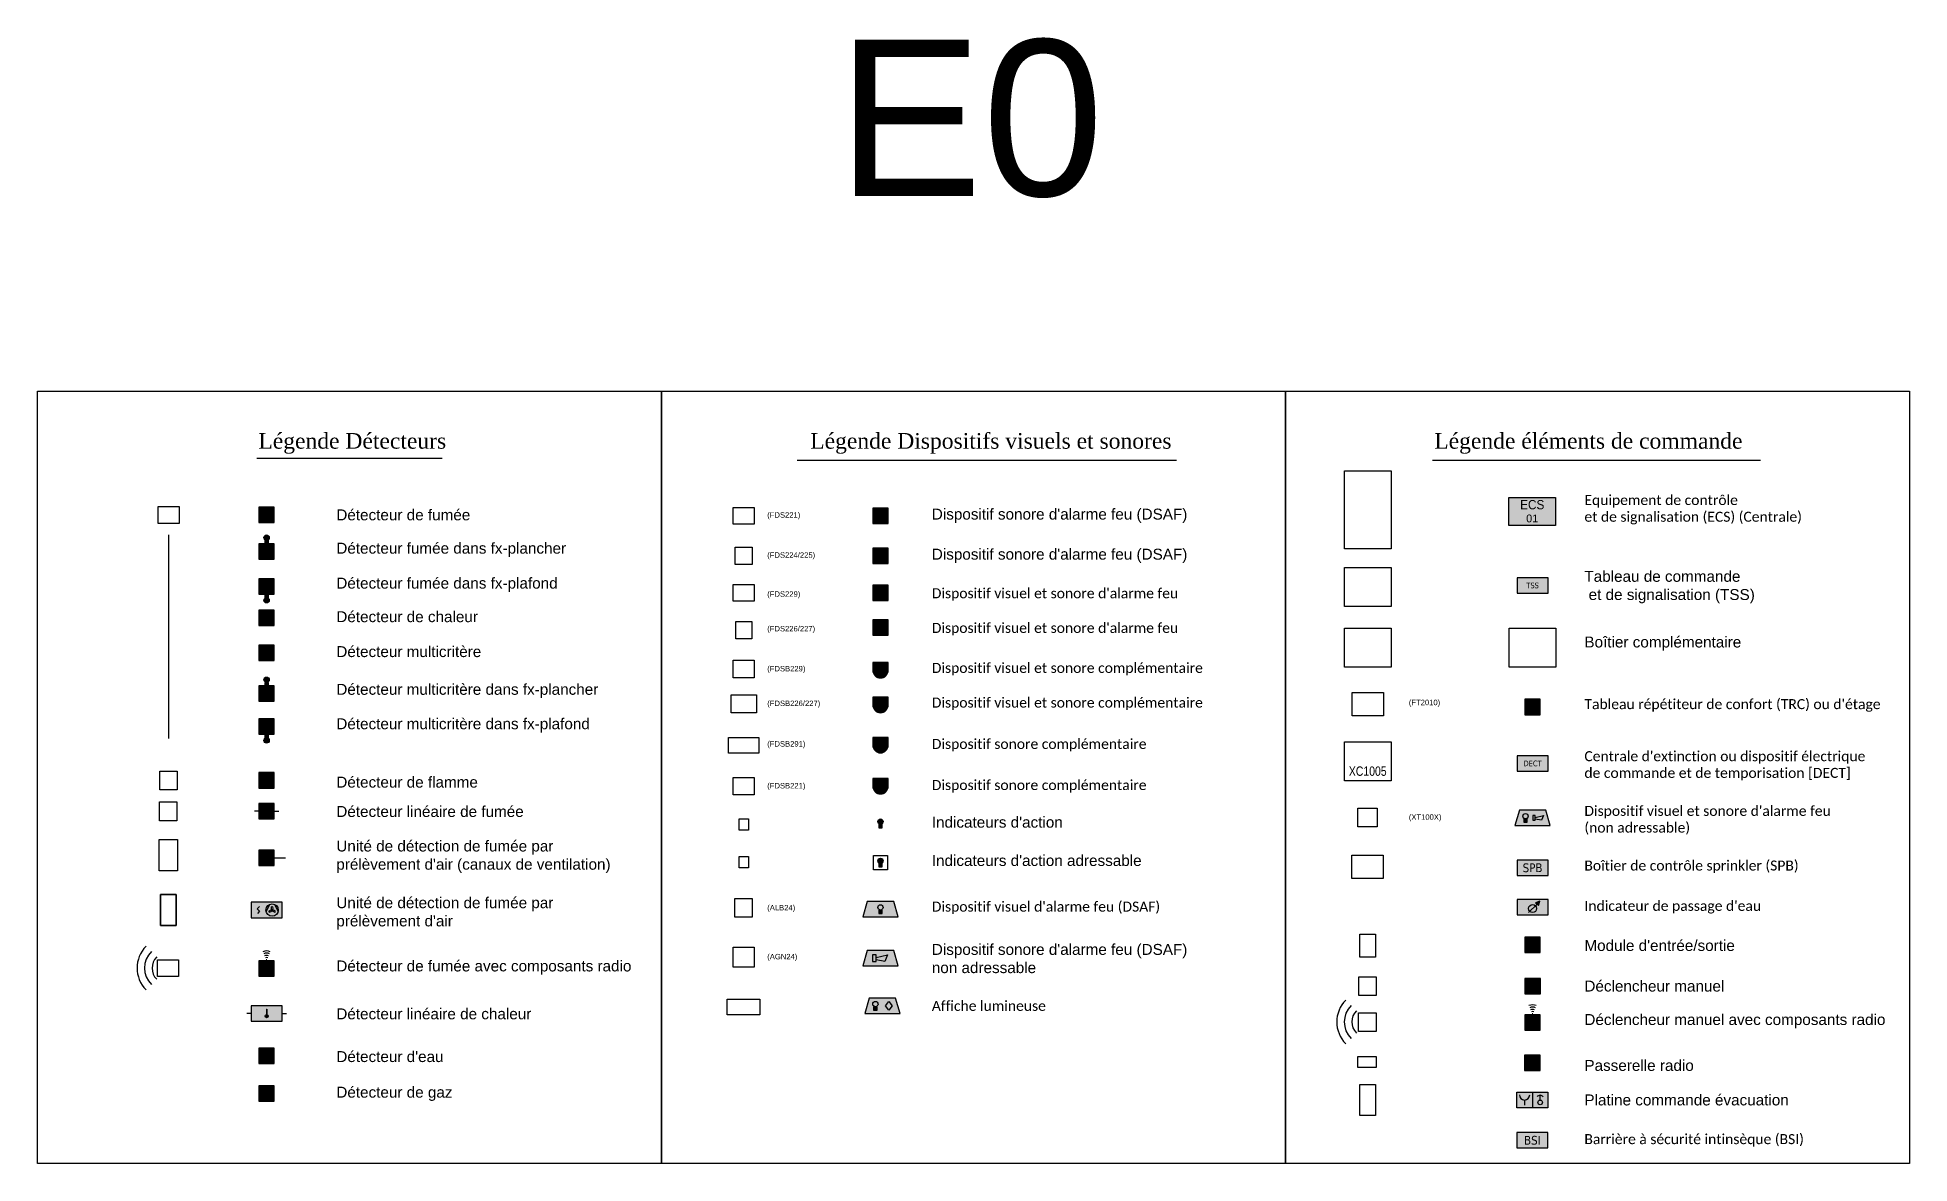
# Model space of a CAD drawing. Header units: centimetres. Extents: x -277 to 25900, y -463 to 5243.
# Drawn here: x 0 to 6000, y 1635 to 5243 of the extents above; entities that cross this region are included whole.
import ezdxf
from ezdxf.enums import TextEntityAlignment as Align

# ---------------------------------------------------------------- set-up
doc = ezdxf.new("R2010")
doc.units = ezdxf.units.CM
doc.header["$LTSCALE"] = 10
doc.linetypes.add('DISCONTINU', pattern=[0.75, 0.5, -0.25])
doc.layers.add('SANS', color=231, linetype='Continuous', plot=False)
doc.layers.add('SIEMENS_255_255_255', color=7, linetype='Continuous', true_color=0xffffff)
for name, color, linetype in [('SIEMENS_APPAREILS', 1, 'Continuous'), ('SIEMENS_DETECTION', 9, 'Continuous'), ('SIEMENS_DM', 1, 'Continuous'), ('SIEMENS_EXTINCTION', 41, 'Continuous'), ('SIEMENS_GROUPES_DETECTION', 7, 'Continuous'), ('SIEMENS_GROUPES_DM', 7, 'Continuous'), ('SIEMENS_SPRINKLER', 4, 'Continuous'), ('SIEMENS_SYMBOLTEXTE', 7, 'Continuous'), ('SIEMENS_SYMBOLTEXTE_APPAREIL', 7, 'Continuous'), ('SIEMENS_SYMBOLTEXTE_ELEMENT', 7, 'Continuous'), ('SIEMENS_SYMBOLTEXTE_ELEMENT_DM', 7, 'Continuous'), ('SIEMENS_SYMBOLTEXTE_HARDWARE', 7, 'Continuous'), ('SIEMENS_SYMBOLTEXTE_LOGIQUE', 7, 'Continuous'), ('SIEMENS_TEXTES', 7, 'Continuous')]:
    doc.layers.add(name, color=color, linetype=linetype)
doc.styles.add('Arial', font='arial.ttf')
doc.styles.get("Standard").update_dxf_attribs({"font": 'romans.shx'})
doc.styles.add('Tahoma', font='tahoma.ttf')
picture_1 = doc.add_image_def('image1.jpg', size_in_pixel=(650, 520))
picture_2 = doc.add_image_def('image2.jpg', size_in_pixel=(348, 179))
picture_3 = doc.add_image_def('image3.jpg', size_in_pixel=(650, 520))
picture_4 = doc.add_image_def('image4.jpg', size_in_pixel=(590, 635))
picture_5 = doc.add_image_def('image5.jpg', size_in_pixel=(590, 635))
picture_6 = doc.add_image_def('image6.jpg', size_in_pixel=(400, 682))
picture_7 = doc.add_image_def('image7.jpg', size_in_pixel=(300, 600))
picture_8 = doc.add_image_def('image8.jpg', size_in_pixel=(750, 1250))
picture_9 = doc.add_image_def('image9.jpg', size_in_pixel=(780, 650))
picture_10 = doc.add_image_def('image10.jpg', size_in_pixel=(780, 650))
picture_11 = doc.add_image_def('image11.jpg', size_in_pixel=(590, 635))
picture_12 = doc.add_image_def('image12.jpg', size_in_pixel=(105, 210))
picture_13 = doc.add_image_def('image13.jpg', size_in_pixel=(259, 263))
picture_14 = doc.add_image_def('image14.jpg', size_in_pixel=(650, 520))
picture_15 = doc.add_image_def('image15.jpg', size_in_pixel=(350, 293))
picture_16 = doc.add_image_def('image16.jpg', size_in_pixel=(249, 271))
picture_17 = doc.add_image_def('image17.jpg', size_in_pixel=(320, 228))
picture_18 = doc.add_image_def('image18.jpg', size_in_pixel=(710, 845))
picture_19 = doc.add_image_def('image19.jpg', size_in_pixel=(250, 270))
picture_20 = doc.add_image_def('image20.jpg', size_in_pixel=(254, 239))
picture_21 = doc.add_image_def('image21.jpg', size_in_pixel=(575, 275))
picture_22 = doc.add_image_def('image22.jpg', size_in_pixel=(600, 450))
picture_23 = doc.add_image_def('image23.jpg', size_in_pixel=(390, 325))
picture_24 = doc.add_image_def('image24.jpg', size_in_pixel=(339, 327))
picture_25 = doc.add_image_def('image25.jpg', size_in_pixel=(400, 300))
picture_26 = doc.add_image_def('image26.jpg', size_in_pixel=(553, 332))
picture_27 = doc.add_image_def('image28.jpg', size_in_pixel=(516, 759))

msp = doc.modelspace()

# ---------------------------------------------------------------- texts
at = {"insert": (2563, 5235.2), "char_height": 500, "attachment_point": 1, "style": 'Arial'}
msp.add_mtext_dynamic_manual_height_columns('E0', width=1475, gutter_width=12.5, heights=[0], dxfattribs=at)
at = {"layer": 'SIEMENS_TEXTES', "linetype": 'Continuous', "char_height": 50, "attachment_point": 1}
for s, width, insert in [('{\\fTimes New Roman|b0|i0|c0|p18;Légende Détecteurs}', 11757.962, (708.2, 3975.4)), ('{\\fTimes New Roman|b0|i0|c0|p18;Légende Dispositifs visuels et sonores}', 22270.196, (2476.8, 3975.4)), ('{\\fTimes New Roman|b0|i0|c0|p18;Légende éléments de commande}', 22270.196, (4476.8, 3975.4))]:
    msp.add_mtext_dynamic_manual_height_columns(s, width=width, gutter_width=12.5, heights=[0], dxfattribs=dict(at, insert=insert))
at = {"layer": 'SIEMENS_TEXTES', "attachment_point": 4, "style": 'Arial'}
for s, width, insert, char_height in [('Détecteur de fumée', 7169.513, (957.9, 3713.1), 35), ('(FDS221)', 8228.034, (2339, 3710.5), 17.5), ("Dispositif sonore d'alarme feu (DSAF)", 8228.034, (2866.4, 3710.5), 35), ('{\\fCalibri|b0|i0|c0|p34;\\H0.91667x;Equipement de contrôle \\Pet de signalisation (ECS) (Centrale)}', 7169.513, (4957.9, 3729.8), 35), ('Détecteur fumée dans fx-plancher', 9516.907, (957.9, 3601.3), 35), ("Dispositif sonore d'alarme feu (DSAF)", 8228.034, (2866.4, 3582.1), 35), ('(FDS224/225)', 8228.034, (2339, 3582.1), 17.5), ('Détecteur fumée dans fx-plafond', 7169.513, (957.9, 3489.4), 35), ("{\\fCalibri|b0|i0|c0|p34;\\H0.91667x;Dispositif visuel et sonore d'alarme feu}", 8228.034, (2866.4, 3458.2), 35), ('Tableau de commande\\P et de signalisation (TSS)', 7169.513, (4957.9, 3482), 35), ('(FDS229)', 8228.034, (2339, 3457.1), 17.5), ('Détecteur de chaleur', 7169.513, (957.9, 3386.9), 35), ("{\\fCalibri|b0|i0|c0|p34;\\H0.91667x;Dispositif visuel et sonore d'alarme feu}", 8228.034, (2866.4, 3347.2), 35), ('(FDS226/227)', 8228.034, (2339, 3346.2), 17.5), ('Boîtier complémentaire', 7169.513, (4957.9, 3300.8), 35), ('Détecteur multicritère', 7169.513, (957.9, 3275.1), 35), ('{\\fCalibri|b0|i0|c0|p34;\\H0.91667x;Dispositif visuel et sonore complémentaire}', 9813.15, (2866.4, 3219.1), 35), ('(FDSB229)', 8228.034, (2339, 3218.1), 17.5), ('Détecteur multicritère dans fx-plancher', 8739.624, (957.9, 3149.2), 35), ('{\\fCalibri|b0|i0|c0|p34;\\H0.91667x;Dispositif visuel et sonore complémentaire}', 9813.15, (2866.4, 3108), 35), ('(FT2010)', 8228.034, (4395.2, 3109.8), 17.5), ("{\\fCalibri|b0|i0|c0|p34;\\H0.91667x;Tableau répétiteur de confort (TRC) ou d'étage}", 9831.142, (4957.9, 3102.8), 35), ('Détecteur multicritère dans fx-plafond', 8521.985, (957.9, 3038.9), 35), ('(FDSB226/227)', 8228.034, (2339, 3107), 17.5), ('(FDSB291)', 8228.034, (2339, 2977.2), 17.5), ('{\\fCalibri|b0|i0|c0|p34;\\H0.91667x;Dispositif sonore complémentaire}', 7169.513, (2866.4, 2975.5), 35), ("{\\fCalibri|b0|i0|c0|p34;\\H0.91667x;Centrale d'extinction ou dispositif électrique \\Pde commande et de temporisation [DECT]}", 9831.142, (4957.9, 2909.5), 35), ('Détecteur de flamme', 8521.985, (957.9, 2857), 35), ('(FDSB221)', 8228.034, (2339, 2843.1), 17.5), ('{\\fCalibri|b0|i0|c0|p34;\\H0.91667x;Dispositif sonore complémentaire}', 7169.513, (2866.4, 2843.9), 35), ('Détecteur linéaire de fumée', 8521.985, (957.9, 2762.9), 35), ("{\\fCalibri|b0|i0|c0|p34;\\H0.91667x;Dispositif visuel et sonore d'alarme feu \\P(non adressable)}", 9831.142, (4957.9, 2734.9), 35), ("Indicateurs d'action", 7745.663, (2866.4, 2728.6), 35), ('(XT100X)', 8228.034, (4395.2, 2742.7), 17.5), ("Unité de détection de fumée par\\Pprélèvement d'air (canaux de ventilation)", 10175.557, (957.9, 2618.1), 35), ("Indicateurs d'action adressable", 7745.663, (2866.4, 2605.9), 35), ('{\\fCalibri|b0|i0|c0|p34;\\H0.91667x;Boîtier de contrôle sprinkler (SPB)}', 8577.818, (4957.9, 2586), 35), ("Unité de détection de fumée par \\Pprélèvement d'air ", 10175.557, (957.9, 2436.5), 35), ('(ALB24)', 8228.034, (2339, 2452.4), 17.5), ("{\\fCalibri|b0|i0|c0|p34;\\H0.91667x;Dispositif visuel d'alarme feu (DSAF)}", 8577.818, (2866.4, 2454.4), 35), ("{\\fCalibri|b0|i0|c0|p34;\\H0.91667x;Indicateur de passage d'eau}", 8577.818, (4957.9, 2456.6), 35), ("Dispositif sonore d'alarme feu (DSAF) \\Pnon adressable", 12099.547, (2866.4, 2291.9), 35), ("Module d'entrée/sortie", 7169.513, (4957.9, 2333.7), 35), ('Détecteur de fumée avec composants radio', 10202.789, (957.9, 2263.1), 35), ('(AGN24)', 8228.034, (2339, 2295.6), 17.5), ('Déclencheur manuel', 7169.513, (4957.9, 2203.7), 35), ('Détecteur linéaire de chaleur', 8521.985, (957.9, 2114.7), 35), ('{\\fCalibri|b0|i0|c0|p34;\\H0.91667x;Affiche lumineuse}', 8577.818, (2866.4, 2140.3), 35), ('Déclencheur manuel avec composants radio', 11150.058, (4957.9, 2091.4), 35), ("Détecteur d'eau", 8521.985, (957.9, 1977.8), 35), ('Passerelle radio', 11150.058, (4957.9, 1949.5), 35), ('Détecteur de gaz', 8521.985, (957.9, 1858.7), 35), ('Platine commande évacuation', 7745.663, (4957.9, 1838.9), 35), ('{\\fCalibri|b0|i0|c0|p34;\\H0.91667x;Barrière à sécurité intinsèque (BSI)}', 7745.663, (4957.9, 1709.6), 35)]:
    msp.add_mtext_dynamic_manual_height_columns(s, width=width, gutter_width=12.5, heights=[0], dxfattribs=dict(at, insert=insert, char_height=char_height))

# ---------------------------------------------------------------- blocks, each defined once
blk = doc.blocks.new('*U169')
at = {"layer": 'SIEMENS_255_255_255'}
image = blk.add_image(picture_1, insert=(-33.6, -26.9), size_in_units=(67.3, 53.8), dxfattribs=at)
image.dxf.flags = 7
blk = doc.blocks.new('*U99')
at = {"layer": 'SIEMENS_255_255_255'}
image = blk.add_image(picture_2, insert=(-48.6, -25), size_in_units=(97.2, 50), dxfattribs=at)
image.dxf.flags = 7
blk = doc.blocks.new('*U100')
at = {"layer": 'SIEMENS_255_255_255'}
image = blk.add_image(picture_3, insert=(-33.6, -26.9), size_in_units=(67.3, 53.8), dxfattribs=at)
image.dxf.flags = 7
blk = doc.blocks.new('Siemens_Détecteur_Fumée')
h = blk.add_hatch(color=0)
h.dxf.hatch_style = 1
h.paths.add_polyline_path([(24.7, 24.7), (-24.7, 24.7), (-24.7, -24.7), (24.7, -24.7)])
at = {"color": 7, "linetype": 'Continuous'}
for p, q in [((24.7, 24.7), (-24.7, 24.7)), ((-24.7, 24.7), (-24.7, -24.7)), ((4.2, 13.6), (-4.6, 4.4)), ((-4.6, 4.4), (4.6, -4.4)), ((24.7, -24.7), (24.7, 24.7)), ((-24.7, -24.7), (24.7, -24.7)), ((4.6, -4.4), (-4.2, -13.6))]:
    blk.add_line(p, q, dxfattribs=at)
at = {"layer": 'SIEMENS_GROUPES_DETECTION', "style": 'Arial'}
blk.add_attdef('GROUP', text='', height=50, dxfattribs=at).set_placement((1.8, 68.6), align=Align.CENTER)
at = {"layer": 'SIEMENS_SYMBOLTEXTE', "style": 'Arial', "flags": 1}
for tag, p in [('PARAMETER', (-25, -126.6)), ('SERIAL_NUMBER', (-25, -152.9)), ('MARK_FLAG', (-25, -179.3)), ('OPTION_1', (-25, -231.9)), ('OPTION_2', (-25, -258.3)), ('ELEMENT_ID', (-25, -205.6))]:
    blk.add_attdef(tag, p, '', height=20, dxfattribs=at)
at = {"layer": 'SIEMENS_SYMBOLTEXTE_APPAREIL', "lineweight": 30, "flags": 106}
blk.add_attdef('DETECTOR_TYP', text='', height=20, dxfattribs=at).set_placement((0, -75), align=Align.TOP_CENTER)
at = {"layer": 'SIEMENS_SYMBOLTEXTE_ELEMENT', "style": 'Arial'}
blk.add_attdef('ELEMENT', text='', height=30, dxfattribs=at).set_placement((-35, 0), align=Align.MIDDLE_RIGHT)
at = {"layer": 'SIEMENS_SYMBOLTEXTE_HARDWARE', "lineweight": 30, "flags": 106}
blk.add_attdef('HARDWARE', text='', height=20, dxfattribs=at).set_placement((0, -40), align=Align.TOP_CENTER)
at = {"layer": 'SIEMENS_SYMBOLTEXTE_LOGIQUE', "style": 'Arial'}
blk.add_attdef('AREA', text='', height=12, dxfattribs=at).set_placement((35, 25), align=Align.TOP_LEFT)
blk.add_attdef('SECTION', text='', height=12, dxfattribs=at).set_placement((35, 0), align=Align.MIDDLE_LEFT)
blk.add_attdef('ZONE', (35, -25), '', height=12, dxfattribs=at)
blk = doc.blocks.new('Siemens_Détecteur_Fumée_Fx-Plancher')
h = blk.add_hatch(color=0)
h.dxf.hatch_style = 1
h.paths.add_polyline_path([(24.7, 24.7), (-24.7, 24.7), (-24.7, -24.7), (24.7, -24.7)])
h = blk.add_hatch(color=0)
h.dxf.hatch_style = 1
h.paths.add_polyline_path([(-8.5, 44.5, 1), (8.5, 44.5, 1)])
at = {"linetype": 'Continuous', "ltscale": 4}
blk.add_hatch(color=7, dxfattribs=at).paths.add_polyline_path([(-5.7, 24.7), (5.7, 24.7), (5.7, 36.1), (-5.7, 36.1)], flags=0)
at = {"color": 7, "linetype": 'Continuous', "ltscale": 4}
for p, q in [((24.7, 24.7), (-24.7, 24.7)), ((-24.7, 24.7), (-24.7, -24.7)), ((5.7, 36.1), (-5.7, 36.1)), ((-5.7, 36.1), (-5.7, 24.7)), ((-5.7, 24.7), (5.7, 24.7)), ((4.2, 13.6), (-4.6, 4.4)), ((-4.6, 4.4), (4.6, -4.4)), ((5.7, 24.7), (5.7, 36.1)), ((24.7, -24.7), (24.7, 24.7)), ((-24.7, -24.7), (24.7, -24.7)), ((4.6, -4.4), (-4.2, -13.6))]:
    blk.add_line(p, q, dxfattribs=at)
blk.add_circle((0, 44.5), 8.49, dxfattribs=at)
at = {"layer": 'SIEMENS_GROUPES_DETECTION', "style": 'Arial'}
blk.add_attdef('GROUP', text='', height=50, dxfattribs=at).set_placement((0, 141.6), align=Align.MIDDLE_CENTER)
at = {"layer": 'SIEMENS_SYMBOLTEXTE', "style": 'Arial', "flags": 1}
for tag, p in [('PARAMETER', (-25, -126.6)), ('SERIAL_NUMBER', (-25, -152.9)), ('MARK_FLAG', (-25, -179.3)), ('OPTION_1', (-25, -231.9)), ('OPTION_2', (-25, -258.3)), ('ELEMENT_ID', (-25, -205.6))]:
    blk.add_attdef(tag, p, '', height=20, dxfattribs=at)
at = {"layer": 'SIEMENS_SYMBOLTEXTE_APPAREIL', "lineweight": 30, "flags": 106}
blk.add_attdef('DETECTOR_TYP', text='', height=20, dxfattribs=at).set_placement((0, -75), align=Align.TOP_CENTER)
at = {"layer": 'SIEMENS_SYMBOLTEXTE_ELEMENT', "style": 'Arial'}
blk.add_attdef('ELEMENT', text='', height=30, dxfattribs=at).set_placement((-35, 0), align=Align.MIDDLE_RIGHT)
at = {"layer": 'SIEMENS_SYMBOLTEXTE_HARDWARE', "lineweight": 30, "flags": 106}
blk.add_attdef('HARDWARE', text='', height=20, dxfattribs=at).set_placement((0, -40), align=Align.TOP_CENTER)
at = {"layer": 'SIEMENS_SYMBOLTEXTE_LOGIQUE', "style": 'Arial'}
blk.add_attdef('AREA', text='', height=12, dxfattribs=at).set_placement((35, 25), align=Align.TOP_LEFT)
blk.add_attdef('SECTION', text='', height=12, dxfattribs=at).set_placement((35, 0), align=Align.MIDDLE_LEFT)
blk.add_attdef('ZONE', (35, -25), '', height=12, dxfattribs=at)
blk = doc.blocks.new('Siemens_Détecteur_Chaleur')
h = blk.add_hatch(color=0)
h.dxf.hatch_style = 1
h.paths.add_polyline_path([(24.7, 24.7), (-24.7, 24.7), (-24.7, -24.7), (24.7, -24.7)])
at = {"linetype": 'Continuous'}
h = blk.add_hatch(color=7, dxfattribs=at)
h.dxf.hatch_style = 1
h.paths.add_polyline_path([(-0.3, -8.6), (0.3, -8.6), (0.3, 13.6), (-0.3, 13.6)])
at = {"linetype": 'Continuous', "ltscale": 4}
h = blk.add_hatch(color=7, dxfattribs=at)
edge = h.paths.add_edge_path()
edge.add_arc((0, -8.6), 4.95, 0, 360)
at = {"color": 7, "linetype": 'Continuous', "ltscale": 4}
for p, q in [((24.7, 24.7), (-24.7, 24.7)), ((-24.7, 24.7), (-24.7, -24.7)), ((24.7, -24.7), (24.7, 24.7)), ((-24.7, -24.7), (24.7, -24.7))]:
    blk.add_line(p, q, dxfattribs=at)
at = {"color": 7, "linetype": 'Continuous'}
for p, q in [((-0.3, 13.6), (-0.3, -8.6)), ((-0.3, 13.6), (0.3, 13.6)), ((0.3, 13.6), (0.3, -8.6)), ((-0.3, -8.6), (0.3, -8.6))]:
    blk.add_line(p, q, dxfattribs=at)
at = {"color": 7, "linetype": 'Continuous', "ltscale": 4}
blk.add_circle((0, -8.6), 4.95, dxfattribs=at)
at = {"layer": 'SIEMENS_GROUPES_DETECTION', "style": 'Arial'}
blk.add_attdef('GROUP', text='', height=50, dxfattribs=at).set_placement((1.8, 68.6), align=Align.CENTER)
at = {"layer": 'SIEMENS_SYMBOLTEXTE', "style": 'Arial', "flags": 1}
for tag, p in [('PARAMETER', (-25, -126.6)), ('SERIAL_NUMBER', (-25, -152.9)), ('MARK_FLAG', (-25, -179.3)), ('OPTION_1', (-25, -231.9)), ('OPTION_2', (-25, -258.3)), ('ELEMENT_ID', (-25, -205.6))]:
    blk.add_attdef(tag, p, '', height=20, dxfattribs=at)
at = {"layer": 'SIEMENS_SYMBOLTEXTE_APPAREIL', "lineweight": 30, "flags": 106}
blk.add_attdef('DETECTOR_TYP', text='', height=20, dxfattribs=at).set_placement((0, -75), align=Align.TOP_CENTER)
at = {"layer": 'SIEMENS_SYMBOLTEXTE_ELEMENT', "style": 'Arial'}
blk.add_attdef('ELEMENT', text='', height=30, dxfattribs=at).set_placement((-35, 0), align=Align.MIDDLE_RIGHT)
at = {"layer": 'SIEMENS_SYMBOLTEXTE_HARDWARE', "lineweight": 30, "flags": 106}
blk.add_attdef('HARDWARE', text='', height=20, dxfattribs=at).set_placement((0, -40), align=Align.TOP_CENTER)
at = {"layer": 'SIEMENS_SYMBOLTEXTE_LOGIQUE', "style": 'Arial'}
blk.add_attdef('AREA', text='', height=12, dxfattribs=at).set_placement((35, 25), align=Align.TOP_LEFT)
blk.add_attdef('SECTION', text='', height=12, dxfattribs=at).set_placement((35, 0), align=Align.MIDDLE_LEFT)
blk.add_attdef('ZONE', (35, -25), '', height=12, dxfattribs=at)
blk = doc.blocks.new('Siemens_Détecteur_Multicritère')
h = blk.add_hatch(color=0)
h.dxf.hatch_style = 1
h.paths.add_polyline_path([(24.7, 24.7), (-24.7, 24.7), (-24.7, -24.7), (24.7, -24.7)])
at = {"linetype": 'Continuous'}
h = blk.add_hatch(color=7, dxfattribs=at)
h.dxf.hatch_style = 1
h.paths.add_polyline_path([(11.3, -8.6), (12, -8.6), (12, 13.6), (11.3, 13.6)])
at = {"linetype": 'Continuous', "ltscale": 4}
h = blk.add_hatch(color=7, dxfattribs=at)
edge = h.paths.add_edge_path()
edge.add_arc((11.7, -8.6), 4.95, 0, 360)
at = {"color": 7, "linetype": 'Continuous', "ltscale": 4}
for p, q in [((24.7, 24.7), (-24.7, 24.7)), ((-24.7, 24.7), (-24.7, -24.7)), ((-7.5, 13.6), (-16.3, 4.4)), ((-16.3, 4.4), (-7.1, -4.4)), ((24.7, -24.7), (24.7, 24.7)), ((-24.7, -24.7), (24.7, -24.7)), ((-7.1, -4.4), (-15.8, -13.6))]:
    blk.add_line(p, q, dxfattribs=at)
at = {"color": 7, "linetype": 'Continuous'}
for p, q in [((11.3, 13.6), (11.3, -8.6)), ((11.3, 13.6), (12, 13.6)), ((12, 13.6), (12, -8.6)), ((11.3, -8.6), (12, -8.6))]:
    blk.add_line(p, q, dxfattribs=at)
at = {"color": 7, "linetype": 'Continuous', "ltscale": 4}
blk.add_circle((11.7, -8.6), 4.95, dxfattribs=at)
at = {"layer": 'SIEMENS_GROUPES_DETECTION', "style": 'Arial'}
blk.add_attdef('GROUP', text='', height=50, dxfattribs=at).set_placement((1.8, 68.6), align=Align.CENTER)
at = {"layer": 'SIEMENS_SYMBOLTEXTE', "style": 'Arial', "flags": 1}
for tag, p in [('PARAMETER', (-25, -126.6)), ('SERIAL_NUMBER', (-25, -152.9)), ('MARK_FLAG', (-25, -179.3)), ('OPTION_1', (-25, -231.9)), ('OPTION_2', (-25, -258.3)), ('ELEMENT_ID', (-25, -205.6))]:
    blk.add_attdef(tag, p, '', height=20, dxfattribs=at)
at = {"layer": 'SIEMENS_SYMBOLTEXTE_APPAREIL', "lineweight": 30, "flags": 106}
blk.add_attdef('DETECTOR_TYP', text='', height=20, dxfattribs=at).set_placement((0, -75), align=Align.TOP_CENTER)
at = {"layer": 'SIEMENS_SYMBOLTEXTE_ELEMENT', "style": 'Arial'}
blk.add_attdef('ELEMENT', text='', height=30, dxfattribs=at).set_placement((-35, 0), align=Align.MIDDLE_RIGHT)
at = {"layer": 'SIEMENS_SYMBOLTEXTE_HARDWARE', "lineweight": 30, "flags": 106}
blk.add_attdef('HARDWARE', text='', height=20, dxfattribs=at).set_placement((0, -40), align=Align.TOP_CENTER)
at = {"layer": 'SIEMENS_SYMBOLTEXTE_LOGIQUE', "style": 'Arial'}
blk.add_attdef('AREA', text='', height=12, dxfattribs=at).set_placement((35, 25), align=Align.TOP_LEFT)
blk.add_attdef('SECTION', text='', height=12, dxfattribs=at).set_placement((35, 0), align=Align.MIDDLE_LEFT)
blk.add_attdef('ZONE', (35, -25), '', height=12, dxfattribs=at)
blk = doc.blocks.new('Siemens_Détecteur_Multicritère_Fx-Plancher')
h = blk.add_hatch(color=0)
h.dxf.hatch_style = 1
h.paths.add_polyline_path([(24.7, 24.7), (-24.7, 24.7), (-24.7, -24.7), (24.7, -24.7)])
h = blk.add_hatch(color=0)
h.dxf.hatch_style = 1
h.paths.add_polyline_path([(-8.5, 44.5, 1), (8.5, 44.5, 1)])
at = {"linetype": 'Continuous', "ltscale": 4}
blk.add_hatch(color=7, dxfattribs=at).paths.add_polyline_path([(-5.7, 24.7), (5.7, 24.7), (5.7, 36.1), (-5.7, 36.1)], flags=0)
at = {"linetype": 'Continuous'}
h = blk.add_hatch(color=7, dxfattribs=at)
h.dxf.hatch_style = 1
h.paths.add_polyline_path([(11.3, -8.6), (12, -8.6), (12, 13.6), (11.3, 13.6)])
at = {"linetype": 'Continuous', "ltscale": 4}
h = blk.add_hatch(color=7, dxfattribs=at)
edge = h.paths.add_edge_path()
edge.add_arc((11.7, -8.6), 4.95, 0, 360)
at = {"color": 7, "linetype": 'Continuous', "ltscale": 4}
for p, q in [((24.7, 24.7), (-24.7, 24.7)), ((-24.7, 24.7), (-24.7, -24.7)), ((-7.5, 13.6), (-16.3, 4.4)), ((-16.3, 4.4), (-7.1, -4.4)), ((5.7, 36.1), (-5.7, 36.1)), ((-5.7, 36.1), (-5.7, 24.7)), ((-5.7, 24.7), (5.7, 24.7)), ((5.7, 24.7), (5.7, 36.1)), ((24.7, -24.7), (24.7, 24.7)), ((-24.7, -24.7), (24.7, -24.7)), ((-7.1, -4.4), (-15.8, -13.6))]:
    blk.add_line(p, q, dxfattribs=at)
at = {"color": 7, "linetype": 'Continuous'}
for p, q in [((11.3, 13.6), (11.3, -8.6)), ((11.3, 13.6), (12, 13.6)), ((12, 13.6), (12, -8.6)), ((11.3, -8.6), (12, -8.6))]:
    blk.add_line(p, q, dxfattribs=at)
at = {"color": 7, "linetype": 'Continuous', "ltscale": 4}
for centre, radius in [((0, 44.5), 8.49), ((11.7, -8.6), 4.95)]:
    blk.add_circle(centre, radius, dxfattribs=at)
at = {"layer": 'SIEMENS_GROUPES_DETECTION', "style": 'Arial'}
blk.add_attdef('GROUP', text='', height=50, dxfattribs=at).set_placement((0, 141.6), align=Align.MIDDLE_CENTER)
at = {"layer": 'SIEMENS_SYMBOLTEXTE', "style": 'Arial', "flags": 1}
for tag, p in [('PARAMETER', (-25, -126.6)), ('SERIAL_NUMBER', (-25, -152.9)), ('MARK_FLAG', (-25, -179.3)), ('OPTION_1', (-25, -231.9)), ('OPTION_2', (-25, -258.3)), ('ELEMENT_ID', (-25, -205.6))]:
    blk.add_attdef(tag, p, '', height=20, dxfattribs=at)
at = {"layer": 'SIEMENS_SYMBOLTEXTE_APPAREIL', "lineweight": 30, "flags": 106}
blk.add_attdef('DETECTOR_TYP', text='', height=20, dxfattribs=at).set_placement((0, -75), align=Align.TOP_CENTER)
at = {"layer": 'SIEMENS_SYMBOLTEXTE_ELEMENT', "style": 'Arial'}
blk.add_attdef('ELEMENT', text='', height=30, dxfattribs=at).set_placement((-35, 0), align=Align.MIDDLE_RIGHT)
at = {"layer": 'SIEMENS_SYMBOLTEXTE_HARDWARE', "lineweight": 30, "flags": 106}
blk.add_attdef('HARDWARE', text='', height=20, dxfattribs=at).set_placement((0, -40), align=Align.TOP_CENTER)
at = {"layer": 'SIEMENS_SYMBOLTEXTE_LOGIQUE', "style": 'Arial'}
blk.add_attdef('AREA', text='', height=12, dxfattribs=at).set_placement((35, 25), align=Align.TOP_LEFT)
blk.add_attdef('SECTION', text='', height=12, dxfattribs=at).set_placement((35, 0), align=Align.MIDDLE_LEFT)
blk.add_attdef('ZONE', (35, -25), '', height=12, dxfattribs=at)
blk = doc.blocks.new('Siemens_Détecteur_Multicritère_Fx-Plafond')
h = blk.add_hatch(color=0)
h.dxf.hatch_style = 1
h.paths.add_polyline_path([(24.7, 24.7), (-24.7, 24.7), (-24.7, -24.7), (24.7, -24.7)])
at = {"linetype": 'Continuous'}
h = blk.add_hatch(color=7, dxfattribs=at)
h.dxf.hatch_style = 1
h.paths.add_polyline_path([(11.3, -8.6), (12, -8.6), (12, 13.6), (11.3, 13.6)])
h = blk.add_hatch(color=0)
h.dxf.hatch_style = 1
h.paths.add_polyline_path([(-8.5, -44.5, 1), (8.5, -44.5, 1)])
at = {"linetype": 'Continuous', "ltscale": 4}
blk.add_hatch(color=7, dxfattribs=at).paths.add_polyline_path([(-5.7, -36.1), (5.7, -36.1), (5.7, -24.7), (-5.7, -24.7)], flags=0)
h = blk.add_hatch(color=7, dxfattribs=at)
edge = h.paths.add_edge_path()
edge.add_arc((11.7, -8.6), 4.95, 0, 360)
at = {"color": 7, "linetype": 'Continuous', "ltscale": 4}
for p, q in [((24.7, 24.7), (-24.7, 24.7)), ((-24.7, 24.7), (-24.7, -24.7)), ((-7.5, 13.6), (-16.3, 4.4)), ((-16.3, 4.4), (-7.1, -4.4)), ((24.7, -24.7), (24.7, 24.7)), ((-24.7, -24.7), (24.7, -24.7)), ((-7.1, -4.4), (-15.8, -13.6)), ((5.7, -24.7), (-5.7, -24.7)), ((-5.7, -24.7), (-5.7, -36.1)), ((-5.7, -36.1), (5.7, -36.1)), ((5.7, -36.1), (5.7, -24.7))]:
    blk.add_line(p, q, dxfattribs=at)
at = {"color": 7, "linetype": 'Continuous'}
for p, q in [((11.3, 13.6), (11.3, -8.6)), ((11.3, 13.6), (12, 13.6)), ((12, 13.6), (12, -8.6)), ((11.3, -8.6), (12, -8.6))]:
    blk.add_line(p, q, dxfattribs=at)
at = {"color": 7, "linetype": 'Continuous', "ltscale": 4}
for centre, radius in [((0, -44.5), 8.49), ((11.7, -8.6), 4.95)]:
    blk.add_circle(centre, radius, dxfattribs=at)
at = {"layer": 'SIEMENS_GROUPES_DETECTION', "style": 'Arial'}
blk.add_attdef('GROUP', text='', height=50, dxfattribs=at).set_placement((-0.3, 108.2), align=Align.MIDDLE_CENTER)
at = {"layer": 'SIEMENS_SYMBOLTEXTE', "style": 'Arial', "flags": 1}
for tag, p in [('SERIAL_NUMBER', (-25, -174.7)), ('PARAMETER', (-25, -148.4)), ('OPTION_1', (-25, -253.7)), ('MARK_FLAG', (-25, -201)), ('ELEMENT_ID', (-25, -227.4)), ('OPTION_2', (-25, -280))]:
    blk.add_attdef(tag, p, '', height=20, dxfattribs=at)
at = {"layer": 'SIEMENS_SYMBOLTEXTE_APPAREIL', "lineweight": 30, "flags": 104}
blk.add_attdef('DETECTOR_TYP', text='', height=20, dxfattribs=at).set_placement((0, -96.8), align=Align.TOP_CENTER)
at = {"layer": 'SIEMENS_SYMBOLTEXTE_ELEMENT', "style": 'Arial'}
blk.add_attdef('ELEMENT', text='', height=30, dxfattribs=at).set_placement((-35, 0), align=Align.MIDDLE_RIGHT)
at = {"layer": 'SIEMENS_SYMBOLTEXTE_HARDWARE', "lineweight": 30, "flags": 104}
blk.add_attdef('HARDWARE', text='', height=20, dxfattribs=at).set_placement((0, -61.8), align=Align.TOP_CENTER)
at = {"layer": 'SIEMENS_SYMBOLTEXTE_LOGIQUE', "style": 'Arial'}
blk.add_attdef('AREA', text='', height=12, dxfattribs=at).set_placement((35, 25), align=Align.TOP_LEFT)
blk.add_attdef('SECTION', text='', height=12, dxfattribs=at).set_placement((35, 0), align=Align.MIDDLE_LEFT)
blk.add_attdef('ZONE', (35, -25), '', height=12, dxfattribs=at)
blk = doc.blocks.new('Siemens_Détecteur_Fumée_Fx-Plafond')
h = blk.add_hatch(color=0)
h.dxf.hatch_style = 1
h.paths.add_polyline_path([(24.7, 24.7), (-24.7, 24.7), (-24.7, -24.7), (24.7, -24.7)])
h = blk.add_hatch(color=0)
h.dxf.hatch_style = 1
h.paths.add_polyline_path([(-8.5, -44.5, 1), (8.5, -44.5, 1)])
at = {"linetype": 'Continuous', "ltscale": 4}
blk.add_hatch(color=7, dxfattribs=at).paths.add_polyline_path([(-5.7, -36.1), (5.7, -36.1), (5.7, -24.7), (-5.7, -24.7)], flags=0)
at = {"color": 7, "linetype": 'Continuous', "ltscale": 4}
for p, q in [((24.7, 24.7), (-24.7, 24.7)), ((-24.7, 24.7), (-24.7, -24.7)), ((4.2, 13.6), (-4.6, 4.4)), ((-4.6, 4.4), (4.6, -4.4)), ((24.7, -24.7), (24.7, 24.7)), ((-24.7, -24.7), (24.7, -24.7)), ((5.7, -24.7), (-5.7, -24.7)), ((-5.7, -24.7), (-5.7, -36.1)), ((-5.7, -36.1), (5.7, -36.1)), ((4.6, -4.4), (-4.2, -13.6)), ((5.7, -36.1), (5.7, -24.7))]:
    blk.add_line(p, q, dxfattribs=at)
blk.add_circle((0, -44.5), 8.49, dxfattribs=at)
at = {"layer": 'SIEMENS_GROUPES_DETECTION', "style": 'Arial'}
blk.add_attdef('GROUP', text='', height=50, dxfattribs=at).set_placement((-0.3, 108.2), align=Align.MIDDLE_CENTER)
at = {"layer": 'SIEMENS_SYMBOLTEXTE', "style": 'Arial', "flags": 1}
for tag, p in [('SERIAL_NUMBER', (-25, -174.7)), ('PARAMETER', (-25, -148.4)), ('OPTION_1', (-25, -253.7)), ('MARK_FLAG', (-25, -201)), ('ELEMENT_ID', (-25, -227.4)), ('OPTION_2', (-25, -280))]:
    blk.add_attdef(tag, p, '', height=20, dxfattribs=at)
at = {"layer": 'SIEMENS_SYMBOLTEXTE_APPAREIL', "lineweight": 30, "flags": 104}
blk.add_attdef('DETECTOR_TYP', text='', height=20, dxfattribs=at).set_placement((0, -96.8), align=Align.TOP_CENTER)
at = {"layer": 'SIEMENS_SYMBOLTEXTE_ELEMENT', "style": 'Arial'}
blk.add_attdef('ELEMENT', text='', height=30, dxfattribs=at).set_placement((-35, 0), align=Align.MIDDLE_RIGHT)
at = {"layer": 'SIEMENS_SYMBOLTEXTE_HARDWARE', "lineweight": 30, "flags": 104}
blk.add_attdef('HARDWARE', text='', height=20, dxfattribs=at).set_placement((0, -61.8), align=Align.TOP_CENTER)
at = {"layer": 'SIEMENS_SYMBOLTEXTE_LOGIQUE', "style": 'Arial'}
blk.add_attdef('AREA', text='', height=12, dxfattribs=at).set_placement((35, 25), align=Align.TOP_LEFT)
blk.add_attdef('SECTION', text='', height=12, dxfattribs=at).set_placement((35, 0), align=Align.MIDDLE_LEFT)
blk.add_attdef('ZONE', (35, -25), '', height=12, dxfattribs=at)
blk = doc.blocks.new('Siemens_Détecteur_Flamme')
h = blk.add_hatch(color=0)
h.dxf.hatch_style = 1
h.paths.add_polyline_path([(24.7, 24.7), (-24.7, 24.7), (-24.7, -24.7), (24.7, -24.7)])
at = {"color": 7, "linetype": 'Continuous', "ltscale": 4}
for p, q in [((24.7, 24.7), (-24.7, 24.7)), ((-24.7, 24.7), (-24.7, -24.7)), ((-14.1, -9.9), (0, 11.3)), ((0, 11.3), (14.1, -9.9)), ((24.7, -24.7), (24.7, 24.7)), ((-24.7, -24.7), (24.7, -24.7))]:
    blk.add_line(p, q, dxfattribs=at)
at = {"layer": 'SIEMENS_GROUPES_DETECTION', "style": 'Arial'}
blk.add_attdef('GROUP', text='', height=50, dxfattribs=at).set_placement((1.8, 68.6), align=Align.CENTER)
at = {"layer": 'SIEMENS_SYMBOLTEXTE', "style": 'Arial', "flags": 1}
for tag, p in [('PARAMETER', (-25, -126.6)), ('SERIAL_NUMBER', (-25, -152.9)), ('MARK_FLAG', (-25, -179.3)), ('OPTION_1', (-25, -231.9)), ('OPTION_2', (-25, -258.3)), ('ELEMENT_ID', (-25, -205.6))]:
    blk.add_attdef(tag, p, '', height=20, dxfattribs=at)
at = {"layer": 'SIEMENS_SYMBOLTEXTE_APPAREIL', "lineweight": 30, "flags": 106}
blk.add_attdef('DETECTOR_TYP', text='', height=20, dxfattribs=at).set_placement((0, -75), align=Align.TOP_CENTER)
at = {"layer": 'SIEMENS_SYMBOLTEXTE_ELEMENT', "style": 'Arial'}
blk.add_attdef('ELEMENT', text='', height=30, dxfattribs=at).set_placement((-35, 0), align=Align.MIDDLE_RIGHT)
at = {"layer": 'SIEMENS_SYMBOLTEXTE_HARDWARE', "lineweight": 30, "flags": 106}
blk.add_attdef('HARDWARE', text='', height=20, dxfattribs=at).set_placement((0, -40), align=Align.TOP_CENTER)
at = {"layer": 'SIEMENS_SYMBOLTEXTE_LOGIQUE', "style": 'Arial'}
blk.add_attdef('AREA', text='', height=12, dxfattribs=at).set_placement((35, 25), align=Align.TOP_LEFT)
blk.add_attdef('SECTION', text='', height=12, dxfattribs=at).set_placement((35, 0), align=Align.MIDDLE_LEFT)
blk.add_attdef('ZONE', (35, -25), '', height=12, dxfattribs=at)
blk = doc.blocks.new('Siemens_Détecteur_Linéaire_Fumée')
h = blk.add_hatch(color=0)
h.dxf.hatch_style = 1
h.paths.add_polyline_path([(24.7, 24.7), (-24.7, 24.7), (-24.7, -24.7), (24.7, -24.7)])
at = {"color": 7, "linetype": 'Continuous', "ltscale": 4}
for p, q in [((-24.7, 0), (-38.9, 0)), ((24.7, 24.7), (-24.7, 24.7)), ((-24.7, 24.7), (-24.7, -24.7)), ((4.2, 13.6), (-4.6, 4.4)), ((-4.6, 4.4), (4.6, -4.4)), ((24.7, -24.7), (24.7, 24.7)), ((24.7, 0), (38.9, 0)), ((-24.7, -24.7), (24.7, -24.7)), ((4.6, -4.4), (-4.2, -13.6))]:
    blk.add_line(p, q, dxfattribs=at)
at = {"layer": 'SIEMENS_GROUPES_DETECTION', "style": 'Arial'}
blk.add_attdef('GROUP', text='', height=50, dxfattribs=at).set_placement((1.8, 68.6), align=Align.CENTER)
at = {"layer": 'SIEMENS_SYMBOLTEXTE', "style": 'Arial', "flags": 1}
for tag, p in [('PARAMETER', (-25, -126.6)), ('SERIAL_NUMBER', (-25, -152.9)), ('MARK_FLAG', (-25, -179.3)), ('OPTION_1', (-25, -231.9)), ('OPTION_2', (-25, -258.3)), ('ELEMENT_ID', (-25, -205.6))]:
    blk.add_attdef(tag, p, '', height=20, dxfattribs=at)
at = {"layer": 'SIEMENS_SYMBOLTEXTE_APPAREIL', "lineweight": 30, "flags": 106}
blk.add_attdef('DETECTOR_TYP', text='', height=20, dxfattribs=at).set_placement((0, -75), align=Align.TOP_CENTER)
at = {"layer": 'SIEMENS_SYMBOLTEXTE_ELEMENT', "style": 'Arial'}
blk.add_attdef('ELEMENT', text='', height=30, dxfattribs=at).set_placement((-35, 0), align=Align.MIDDLE_RIGHT)
at = {"layer": 'SIEMENS_SYMBOLTEXTE_HARDWARE', "lineweight": 30, "flags": 106}
blk.add_attdef('HARDWARE', text='', height=20, dxfattribs=at).set_placement((0, -40), align=Align.TOP_CENTER)
at = {"layer": 'SIEMENS_SYMBOLTEXTE_LOGIQUE', "style": 'Arial'}
blk.add_attdef('AREA', text='', height=12, dxfattribs=at).set_placement((41.6, 25), align=Align.TOP_LEFT)
blk.add_attdef('SECTION', text='', height=12, dxfattribs=at).set_placement((41.6, 0), align=Align.MIDDLE_LEFT)
blk.add_attdef('ZONE', (41.6, -25), '', height=12, dxfattribs=at)
blk = doc.blocks.new("Siemens_Détection_Prélèvement d'air")
h = blk.add_hatch(color=0)
h.dxf.hatch_style = 1
h.paths.add_polyline_path([(24.7, 24.7), (-24.7, 24.7), (-24.7, -24.7), (24.7, -24.7)])
at = {"linetype": 'Continuous'}
h = blk.add_hatch(color=7, dxfattribs=at)
h.dxf.hatch_style = 1
h.paths.add_polyline_path([(24.7, 0.3), (24.7, -0.3), (60.1, -0.3), (60.1, 0.3)])
at = {"color": 7, "linetype": 'Continuous', "ltscale": 4}
for p, q in [((24.7, 24.7), (-24.7, 24.7)), ((-24.7, 24.7), (-24.7, -24.7)), ((4.2, 13.6), (-4.6, 4.4)), ((-4.6, 4.4), (4.6, -4.4)), ((24.7, -24.7), (24.7, 24.7)), ((24.7, 0.3), (60.1, 0.3)), ((-24.7, -24.7), (24.7, -24.7)), ((4.6, -4.4), (-4.2, -13.6)), ((24.7, -0.3), (60.1, -0.3))]:
    blk.add_line(p, q, dxfattribs=at)
at = {"color": 7, "linetype": 'Continuous'}
blk.add_line((60.1, 0.3), (60.1, -0.3), dxfattribs=at)
at = {"layer": 'SIEMENS_GROUPES_DETECTION', "style": 'Arial'}
blk.add_attdef('GROUP', text='', height=50, dxfattribs=at).set_placement((1.8, 68.6), align=Align.CENTER)
at = {"layer": 'SIEMENS_SYMBOLTEXTE', "style": 'Arial', "flags": 1}
for tag, p in [('PARAMETER', (-25, -126.6)), ('SERIAL_NUMBER', (-25, -152.9)), ('MARK_FLAG', (-25, -179.3)), ('OPTION_1', (-25, -231.9)), ('OPTION_2', (-25, -258.3)), ('ELEMENT_ID', (-25, -205.6))]:
    blk.add_attdef(tag, p, '', height=20, dxfattribs=at)
at = {"layer": 'SIEMENS_SYMBOLTEXTE_APPAREIL', "lineweight": 30, "flags": 106}
blk.add_attdef('DETECTOR_TYP', text='', height=20, dxfattribs=at).set_placement((0, -75), align=Align.TOP_CENTER)
at = {"layer": 'SIEMENS_SYMBOLTEXTE_ELEMENT', "style": 'Arial'}
blk.add_attdef('ELEMENT', text='', height=30, dxfattribs=at).set_placement((-35, 0), align=Align.MIDDLE_RIGHT)
at = {"layer": 'SIEMENS_SYMBOLTEXTE_HARDWARE', "lineweight": 30, "flags": 106}
blk.add_attdef('HARDWARE', text='', height=20, dxfattribs=at).set_placement((0, -40), align=Align.TOP_CENTER)
at = {"layer": 'SIEMENS_SYMBOLTEXTE_LOGIQUE', "style": 'Arial'}
blk.add_attdef('AREA', text='', height=12, dxfattribs=at).set_placement((66.5, 25), align=Align.TOP_LEFT)
blk.add_attdef('SECTION', text='', height=12, dxfattribs=at).set_placement((66.5, 0), align=Align.MIDDLE_LEFT)
blk.add_attdef('ZONE', (66.5, -25), '', height=12, dxfattribs=at)
blk = doc.blocks.new('Siemens_Détecteur_fumée_par_aspiration')
h = blk.add_hatch(color=0)
h.dxf.hatch_style = 1
h.paths.add_polyline_path([(49.5, 24.7), (-49.5, 24.7), (-49.5, -24.7), (49.5, -24.7)])
at = {"color": 7, "linetype": 'Continuous', "ltscale": 4}
for p, q in [((49.5, 24.7), (-49.5, 24.7)), ((-49.5, 24.7), (-49.5, -24.7)), ((-22.8, 10.9), (-29.9, 3.5)), ((-29.9, 3.5), (-22.5, -3.5)), ((9.8, 18.2), (-1.6, -4.6)), ((25.6, 18.2), (36.9, -4.6)), ((49.5, -24.7), (49.5, 24.7)), ((-49.5, -24.7), (49.5, -24.7)), ((-22.5, -3.5), (-29.5, -10.9))]:
    blk.add_line(p, q, dxfattribs=at)
blk.add_circle((17.7, 0), 19.8, dxfattribs=at)
for centre, major_axis, ratio in [((12.2, -3.1), (-5.45, -3.14), 0.359895), ((17.7, 5.7), (0, -5.71), 0.396), ((23, -3.1), (5.36, -3.09), 0.365822)]:
    blk.add_ellipse(centre, major_axis=major_axis, ratio=ratio, start_param=-4.712389, end_param=1.570796, dxfattribs=at)
at = {"layer": 'SIEMENS_GROUPES_DETECTION', "style": 'Arial'}
blk.add_attdef('GROUP', text='', height=50, dxfattribs=at).set_placement((1.8, 68.6), align=Align.CENTER)
at = {"layer": 'SIEMENS_SYMBOLTEXTE', "style": 'Arial', "flags": 1}
for tag, p in [('PARAMETER', (-25, -126.6)), ('SERIAL_NUMBER', (-25, -152.9)), ('MARK_FLAG', (-25, -179.3)), ('OPTION_1', (-25, -231.9)), ('OPTION_2', (-25, -258.3)), ('ELEMENT_ID', (-25, -205.6))]:
    blk.add_attdef(tag, p, '', height=20, dxfattribs=at)
at = {"layer": 'SIEMENS_SYMBOLTEXTE_APPAREIL', "lineweight": 30, "flags": 106}
blk.add_attdef('DETECTOR_TYP', text='', height=20, dxfattribs=at).set_placement((0, -75), align=Align.TOP_CENTER)
at = {"layer": 'SIEMENS_SYMBOLTEXTE_ELEMENT', "style": 'Arial'}
blk.add_attdef('ELEMENT', text='', height=30, dxfattribs=at).set_placement((-60.8, 0), align=Align.MIDDLE_RIGHT)
at = {"layer": 'SIEMENS_SYMBOLTEXTE_HARDWARE', "lineweight": 30, "flags": 106}
blk.add_attdef('HARDWARE', text='', height=20, dxfattribs=at).set_placement((0, -40), align=Align.TOP_CENTER)
at = {"layer": 'SIEMENS_SYMBOLTEXTE_LOGIQUE', "style": 'Arial'}
blk.add_attdef('AREA', text='', height=12, dxfattribs=at).set_placement((65.4, 25), align=Align.TOP_LEFT)
blk.add_attdef('SECTION', text='', height=12, dxfattribs=at).set_placement((65.4, 0), align=Align.MIDDLE_LEFT)
blk.add_attdef('ZONE', (65.4, -25), '', height=12, dxfattribs=at)
blk = doc.blocks.new('*U58')
at = {"layer": 'SIEMENS_255_255_255'}
image = blk.add_image(picture_4, insert=(-28.5, -30.5), size_in_units=(55.8, 60), dxfattribs=at)
image.dxf.flags = 7
blk = doc.blocks.new('*U60')
at = {"layer": 'SIEMENS_255_255_255'}
image = blk.add_image(picture_5, insert=(-28.5, -30.5), size_in_units=(55.8, 60), dxfattribs=at)
image.dxf.flags = 7
blk = doc.blocks.new('*U62')
at = {"layer": 'SIEMENS_255_255_255'}
image = blk.add_image(picture_6, insert=(-29.3, -75), size_in_units=(58.7, 100), dxfattribs=at)
image.dxf.flags = 7
blk = doc.blocks.new('*U64')
at = {"color": 7}
blk.add_lwpolyline([(-25, -50), (25, -50), (25, 50), (-25, 50)], close=True, dxfattribs=at)
image = blk.add_image(picture_7, insert=(-25, -50), size_in_units=(50, 100))
image.dxf.flags = 7
blk = doc.blocks.new('Siemens_Détecteur_Fumée_avec_composants-radio')
h = blk.add_hatch(color=0)
h.dxf.hatch_style = 1
h.paths.add_polyline_path([(24.7, 24.7), (-24.7, 24.7), (-24.7, -24.7), (24.7, -24.7)])
at = {"color": 7, "linetype": 'Continuous'}
for p, q in [((24.7, 24.7), (-24.7, 24.7)), ((-24.7, 24.7), (-24.7, -24.7)), ((4.2, 13.6), (-4.6, 4.4)), ((-4.6, 4.4), (4.6, -4.4)), ((24.7, -24.7), (24.7, 24.7)), ((-24.7, -24.7), (24.7, -24.7)), ((4.6, -4.4), (-4.2, -13.6))]:
    blk.add_line(p, q, dxfattribs=at)
at = {"color": 7, "linetype": 'Continuous', "ltscale": 4}
for radius in [31.8, 24.7, 17.7, 10.6, 3.54]:
    blk.add_arc((0, 24.7), radius, 68.19859, 111.80141, dxfattribs=at)
at = {"layer": 'SIEMENS_GROUPES_DETECTION', "style": 'Arial'}
blk.add_attdef('GROUP', text='', height=50, dxfattribs=at).set_placement((1.8, 78.3), align=Align.CENTER)
at = {"layer": 'SIEMENS_SYMBOLTEXTE', "style": 'Arial', "flags": 1}
for tag, p in [('PARAMETER', (-25, -126.6)), ('SERIAL_NUMBER', (-25, -152.9)), ('MARK_FLAG', (-25, -179.3)), ('OPTION_1', (-25, -231.9)), ('OPTION_2', (-25, -258.3)), ('ELEMENT_ID', (-25, -205.6))]:
    blk.add_attdef(tag, p, '', height=20, dxfattribs=at)
at = {"layer": 'SIEMENS_SYMBOLTEXTE_APPAREIL', "lineweight": 30, "flags": 106}
blk.add_attdef('DETECTOR_TYP', text='', height=20, dxfattribs=at).set_placement((0, -75), align=Align.TOP_CENTER)
at = {"layer": 'SIEMENS_SYMBOLTEXTE_ELEMENT', "style": 'Arial'}
blk.add_attdef('ELEMENT', text='', height=30, dxfattribs=at).set_placement((-35, 0), align=Align.MIDDLE_RIGHT)
at = {"layer": 'SIEMENS_SYMBOLTEXTE_HARDWARE', "lineweight": 30, "flags": 106}
blk.add_attdef('HARDWARE', text='', height=20, dxfattribs=at).set_placement((0, -40), align=Align.TOP_CENTER)
at = {"layer": 'SIEMENS_SYMBOLTEXTE_LOGIQUE', "style": 'Arial'}
blk.add_attdef('AREA', text='', height=12, dxfattribs=at).set_placement((35, 25), align=Align.TOP_LEFT)
blk.add_attdef('SECTION', text='', height=12, dxfattribs=at).set_placement((35, 0), align=Align.MIDDLE_LEFT)
blk.add_attdef('ZONE', (35, -25), '', height=12, dxfattribs=at)
blk = doc.blocks.new('Siemens_Détecteur_Linéaire_Chaleur')
h = blk.add_hatch(color=0)
h.dxf.hatch_style = 1
h.paths.add_polyline_path([(49.5, 24.7), (-49.5, 24.7), (-49.5, -24.7), (49.5, -24.7)])
at = {"linetype": 'Continuous'}
h = blk.add_hatch(color=7, dxfattribs=at)
h.dxf.hatch_style = 1
h.paths.add_polyline_path([(-0.3, -8.6), (0.3, -8.6), (0.3, 13.6), (-0.3, 13.6)])
at = {"linetype": 'Continuous', "ltscale": 4}
h = blk.add_hatch(color=7, dxfattribs=at)
edge = h.paths.add_edge_path()
edge.add_arc((0, -8.6), 4.95, 0, 360)
at = {"color": 7, "linetype": 'Continuous', "ltscale": 4}
for p, q in [((-49.5, 0), (-63.6, 0)), ((49.5, 24.7), (-49.5, 24.7)), ((-49.5, 24.7), (-49.5, -24.7)), ((49.5, -24.7), (49.5, 24.7)), ((49.5, 0), (63.6, 0)), ((-49.5, -24.7), (49.5, -24.7))]:
    blk.add_line(p, q, dxfattribs=at)
at = {"color": 7, "linetype": 'Continuous'}
for p, q in [((-0.3, 13.6), (-0.3, -8.6)), ((-0.3, 13.6), (0.3, 13.6)), ((0.3, 13.6), (0.3, -8.6)), ((-0.3, -8.6), (0.3, -8.6))]:
    blk.add_line(p, q, dxfattribs=at)
at = {"color": 7, "linetype": 'Continuous', "ltscale": 4}
blk.add_circle((0, -8.6), 4.95, dxfattribs=at)
at = {"layer": 'SIEMENS_GROUPES_DETECTION', "style": 'Arial'}
blk.add_attdef('GROUP', text='', height=50, dxfattribs=at).set_placement((1.8, 68.6), align=Align.CENTER)
at = {"layer": 'SIEMENS_SYMBOLTEXTE', "style": 'Arial', "flags": 1}
for tag, p in [('PARAMETER', (-25, -126.6)), ('SERIAL_NUMBER', (-25, -152.9)), ('MARK_FLAG', (-25, -179.3)), ('OPTION_1', (-25, -231.9)), ('OPTION_2', (-25, -258.3)), ('ELEMENT_ID', (-25, -205.6))]:
    blk.add_attdef(tag, p, '', height=20, dxfattribs=at)
at = {"layer": 'SIEMENS_SYMBOLTEXTE_APPAREIL', "lineweight": 30, "flags": 106}
blk.add_attdef('DETECTOR_TYP', text='', height=20, dxfattribs=at).set_placement((0, -75), align=Align.TOP_CENTER)
at = {"layer": 'SIEMENS_SYMBOLTEXTE_ELEMENT', "style": 'Arial'}
blk.add_attdef('ELEMENT', text='', height=30, dxfattribs=at).set_placement((-62.9, 0), align=Align.MIDDLE_RIGHT)
at = {"layer": 'SIEMENS_SYMBOLTEXTE_HARDWARE', "lineweight": 30, "flags": 106}
blk.add_attdef('HARDWARE', text='', height=20, dxfattribs=at).set_placement((0, -40), align=Align.TOP_CENTER)
at = {"layer": 'SIEMENS_SYMBOLTEXTE_LOGIQUE', "style": 'Arial'}
blk.add_attdef('AREA', text='', height=12, dxfattribs=at).set_placement((74.4, 25), align=Align.TOP_LEFT)
blk.add_attdef('SECTION', text='', height=12, dxfattribs=at).set_placement((74.4, 0), align=Align.MIDDLE_LEFT)
blk.add_attdef('ZONE', (74.4, -25), '', height=12, dxfattribs=at)
blk = doc.blocks.new('Siemens_Détecteur_Eau')
h = blk.add_hatch(color=0)
h.dxf.hatch_style = 1
h.paths.add_polyline_path([(24.7, 24.7), (-24.7, 24.7), (-24.7, -24.7), (24.7, -24.7)])
at = {"color": 7, "linetype": 'Continuous', "ltscale": 4}
for p, q in [((24.7, 24.7), (-24.7, 24.7)), ((-24.7, 24.7), (-24.7, -24.7)), ((24.7, -24.7), (24.7, 24.7)), ((-24.7, -24.7), (24.7, -24.7))]:
    blk.add_line(p, q, dxfattribs=at)
at = {"color": 7, "linetype": 'Continuous'}
for points in [[(-19.8, 9.9), (-14.7, 7), (-5.1, 12.8), (5.1, 7), (14.7, 12.8), (19.8, 9.9)], [(-19.8, 0), (-14.7, -2.9), (-5.1, 2.9), (5.1, -2.9), (14.7, 2.9), (19.8, 0)], [(-19.8, -9.9), (-14.7, -12.8), (-5.1, -7), (5.1, -12.8), (14.7, -7), (19.8, -9.9)]]:
    blk.add_spline(points, degree=3, dxfattribs=at)
at = {"layer": 'SIEMENS_GROUPES_DETECTION', "style": 'Arial'}
blk.add_attdef('GROUP', text='', height=30, dxfattribs=at).set_placement((0, 40), align=Align.CENTER)
at = {"layer": 'SIEMENS_SYMBOLTEXTE', "style": 'Arial'}
blk.add_attdef('TEXT1', text='', height=20, dxfattribs=at).set_placement((-35, 25), align=Align.TOP_RIGHT)
blk.add_attdef('TEXT2', text='', height=20, dxfattribs=at).set_placement((-35, -25), align=Align.RIGHT)
at = {"layer": 'SIEMENS_SYMBOLTEXTE', "style": 'Arial', "flags": 1}
for tag, p in [('ELEMENT', (-25, -126.6)), ('SERIAL_NUMBER', (-25, -179.3)), ('PARAMETER', (-25, -152.9)), ('OPTION_1', (-25, -258.3)), ('MARK_FLAG', (-25, -205.6)), ('ELEMENT_ID', (-25, -231.9)), ('OPTION_2', (-25, -284.6))]:
    blk.add_attdef(tag, p, '', height=20, dxfattribs=at)
at = {"layer": 'SIEMENS_SYMBOLTEXTE_APPAREIL', "lineweight": 30, "flags": 106}
blk.add_attdef('DETECTOR_TYP', text='', height=20, dxfattribs=at).set_placement((0, -75), align=Align.TOP_CENTER)
at = {"layer": 'SIEMENS_SYMBOLTEXTE_HARDWARE', "lineweight": 30, "flags": 106}
blk.add_attdef('HARDWARE', text='', height=20, dxfattribs=at).set_placement((0, -40), align=Align.TOP_CENTER)
at = {"layer": 'SIEMENS_SYMBOLTEXTE_LOGIQUE', "style": 'Arial'}
blk.add_attdef('AREA', text='', height=12, dxfattribs=at).set_placement((35, 25), align=Align.TOP_LEFT)
blk.add_attdef('SECTION', text='', height=12, dxfattribs=at).set_placement((35, 0), align=Align.MIDDLE_LEFT)
blk.add_attdef('ZONE', (35, -25), '', height=12, dxfattribs=at)
blk = doc.blocks.new('Siemens_Détecteur_GAZ')
h = blk.add_hatch(color=0)
h.dxf.hatch_style = 1
h.paths.add_polyline_path([(24.7, 24.7), (-24.7, 24.7), (-24.7, -24.7), (24.7, -24.7)])
at = {"color": 7, "linetype": 'Continuous', "ltscale": 4}
for p, q in [((24.7, 24.7), (-24.7, 24.7)), ((-24.7, 24.7), (-24.7, -24.7)), ((-1, 4.1), (13.4, 11.3)), ((0, 0), (16.3, 0)), ((24.7, -24.7), (24.7, 24.7)), ((-24.7, -24.7), (24.7, -24.7)), ((-1, -4.1), (13.4, -11.3))]:
    blk.add_line(p, q, dxfattribs=at)
blk.add_circle((-9.2, 0), 9.19, dxfattribs=at)
at = {"layer": 'SIEMENS_GROUPES_DETECTION', "style": 'Arial'}
blk.add_attdef('GROUP', text='', height=50, dxfattribs=at).set_placement((1.8, 68.6), align=Align.CENTER)
at = {"layer": 'SIEMENS_SYMBOLTEXTE', "style": 'Arial', "flags": 1}
for tag, p in [('PARAMETER', (-25, -126.6)), ('SERIAL_NUMBER', (-25, -152.9)), ('MARK_FLAG', (-25, -179.3)), ('OPTION_1', (-25, -231.9)), ('OPTION_2', (-25, -258.3)), ('ELEMENT_ID', (-25, -205.6))]:
    blk.add_attdef(tag, p, '', height=20, dxfattribs=at)
at = {"layer": 'SIEMENS_SYMBOLTEXTE_APPAREIL', "lineweight": 30, "flags": 106}
blk.add_attdef('DETECTOR_TYP', text='', height=20, dxfattribs=at).set_placement((0, -75), align=Align.TOP_CENTER)
at = {"layer": 'SIEMENS_SYMBOLTEXTE_ELEMENT', "style": 'Arial'}
blk.add_attdef('ELEMENT', text='', height=30, dxfattribs=at).set_placement((-35, 0), align=Align.MIDDLE_RIGHT)
at = {"layer": 'SIEMENS_SYMBOLTEXTE_HARDWARE', "lineweight": 30, "flags": 106}
blk.add_attdef('HARDWARE', text='', height=20, dxfattribs=at).set_placement((0, -40), align=Align.TOP_CENTER)
at = {"layer": 'SIEMENS_SYMBOLTEXTE_LOGIQUE', "style": 'Arial'}
blk.add_attdef('AREA', text='', height=12, dxfattribs=at).set_placement((35, 25), align=Align.TOP_LEFT)
blk.add_attdef('SECTION', text='', height=12, dxfattribs=at).set_placement((35, 0), align=Align.MIDDLE_LEFT)
blk.add_attdef('ZONE', (35, -25), '', height=12, dxfattribs=at)
blk = doc.blocks.new('*U164')
image = blk.add_image(picture_8, insert=(-75, -125), size_in_units=(150, 250))
image.dxf.flags = 7
blk = doc.blocks.new('*U16')
image = blk.add_image(picture_9, insert=(-75, -50), size_in_units=(150, 125))
image.dxf.flags = 7
blk = doc.blocks.new('*U36')
image = blk.add_image(picture_10, insert=(0, 0), size_in_units=(150, 125))
image.dxf.flags = 7
blk = doc.blocks.new('*U162')
at = {"layer": 'SIEMENS_255_255_255'}
image = blk.add_image(picture_11, insert=(-28.5, -30.5), size_in_units=(55.8, 60), dxfattribs=at)
image.dxf.flags = 7
blk = doc.blocks.new('*U12')
h = blk.add_hatch(color=0)
h.dxf.hatch_style = 1
h.paths.add_polyline_path([(25, 25), (-25, 25), (-25, -25), (25, -25)])
at = {"color": 7, "linetype": 'Continuous', "ltscale": 4}
for p, q in [((25, 25), (-25, 25)), ((-25, 25), (-25, -25)), ((25, -25), (25, 25)), ((-25, -25), (25, -25)), ((0, 0), (0, -16.4))]:
    blk.add_line(p, q, dxfattribs=at)
blk.add_arc((0, 14.3), 14.3, 180, 0, dxfattribs=at)
at = {"layer": 'SIEMENS_SYMBOLTEXTE', "color": 7, "style": 'Arial'}
blk.add_attdef('INFO_GAUCHE', text='', height=15, dxfattribs=at).set_placement((-35.7, 25), align=Align.RIGHT)
blk.add_attdef('GAUCHE', text='', height=20, dxfattribs=at).set_placement((-35.7, 0), align=Align.MIDDLE_RIGHT)
blk.add_attdef('HAUT', text='', height=20, dxfattribs=at).set_placement((0, 35), align=Align.CENTER)
blk.add_attdef('INFO_DROITE', (35.7, 25), '', height=15, dxfattribs=at)
blk.add_attdef('DROITE', text='', height=20, dxfattribs=at).set_placement((35.7, 0), align=Align.MIDDLE_LEFT)
blk.add_attdef('BAS', text='', height=20, dxfattribs=at).set_placement((0, -35), align=Align.TOP_CENTER)
blk = doc.blocks.new('*U42')
image = blk.add_image(picture_12, insert=(-25, -50), size_in_units=(50, 100))
image.dxf.flags = 7
blk = doc.blocks.new('Siemens_Platine_Evacuation')
at = {"color": 7}
for p, q in [((-25, 0), (-25, -16.5)), ((25, 0), (25, 15))]:
    blk.add_line(p, q, dxfattribs=at)
blk.add_lwpolyline([(-50, 25), (50, 25), (50, -25), (-50, -25)], close=True, dxfattribs=at)
blk.add_lwpolyline([(0, 25), (0, -25)], dxfattribs=at)
blk.add_circle((25, -7.5), 7.5, dxfattribs=at)
for centre, radius, start, end in [((-25, 16.5), 16.5, 180, 0), ((25, 2.7), 12.4, 36.30701, 143.69299)]:
    blk.add_arc(centre, radius, start, end, dxfattribs=at)
at = {"color": 0}
blk.add_solid([(-50, 25), (50, 25), (-50, -25), (50, -25)], dxfattribs=at)
at = {"layer": 'SIEMENS_SYMBOLTEXTE', "color": 7, "style": 'Arial'}
blk.add_attdef('HAUT', text='', height=30, dxfattribs=at).set_placement((0, 35), align=Align.CENTER)
blk.add_attdef('INFO_GAUCHE', text='', height=20, dxfattribs=at).set_placement((-55.7, 25), align=Align.RIGHT)
blk.add_attdef('GAUCHE', text='', height=30, dxfattribs=at).set_placement((-60, 0), align=Align.MIDDLE_RIGHT)
blk.add_attdef('INFO_DROITE', (55.7, 25), '', height=20, dxfattribs=at)
blk.add_attdef('DROITE', text='', height=30, dxfattribs=at).set_placement((60, 0), align=Align.MIDDLE_LEFT)
blk.add_attdef('BAS', text='', height=30, dxfattribs=at).set_placement((0, -35), align=Align.TOP_CENTER)
blk = doc.blocks.new('Siemens_Alarme_Sonore_Feu')
h = blk.add_hatch(color=0)
h.dxf.hatch_style = 1
h.paths.add_polyline_path([(24.7, 24.7), (-24.7, 24.7), (-24.7, -24.7), (24.7, -24.7)])
at = {"color": 7, "linetype": 'Continuous', "ltscale": 4}
for p, q in [((24.7, 24.7), (-24.7, 24.7)), ((-24.7, 24.7), (-24.7, -24.7)), ((-8.9, 7.4), (-16.8, 7.4)), ((-16.8, 7.4), (-16.8, -7.4)), ((-8.9, -7.4), (-8.9, 7.4)), ((-8.9, 1.5), (16.8, 7.4)), ((-8.9, -3.5), (-8.9, 1.5)), ((16.8, 7.4), (10.9, -7.4)), ((24.7, -24.7), (24.7, 24.7)), ((-24.7, -24.7), (24.7, -24.7)), ((-16.8, -7.4), (-8.9, -7.4)), ((10.9, -7.4), (-8.9, -3.5))]:
    blk.add_line(p, q, dxfattribs=at)
at = {"layer": 'SIEMENS_SYMBOLTEXTE', "style": 'Arial'}
blk.add_attdef('TEXT1', text='', height=30, dxfattribs=at).set_placement((-0.4, 47.4), align=Align.MIDDLE_CENTER)
blk.add_attdef('TEXT2', text='', height=20, dxfattribs=at).set_placement((-52.5, 5.5), align=Align.RIGHT)
at = {"layer": 'SIEMENS_SYMBOLTEXTE', "style": 'Arial', "flags": 1}
for tag, p in [('GROUP', (-25, -129.9)), ('AREA', (-25, -182.5)), ('ELEMENT', (-25, -156.2)), ('ZONE', (-25, -235.2)), ('SECTION', (-25, -208.9)), ('SERIAL_NUMBER', (-25, -287.9)), ('PARAMETER', (-25, -261.5)), ('MARK_FLAG', (-25, -314.2)), ('OPTION_1', (-25, -366.9)), ('ELEMENT_ID', (-25, -340.5)), ('OPTION_2', (-25, -393.2))]:
    blk.add_attdef(tag, p, '', height=20, dxfattribs=at)
at = {"layer": 'SIEMENS_SYMBOLTEXTE_APPAREIL', "lineweight": 30, "flags": 104}
blk.add_attdef('DETECTOR_TYP', text='', height=20, dxfattribs=at).set_placement((0, -75), align=Align.TOP_CENTER)
at = {"layer": 'SIEMENS_SYMBOLTEXTE_HARDWARE', "lineweight": 30, "flags": 104}
blk.add_attdef('HARDWARE', text='', height=20, dxfattribs=at).set_placement((0, -40), align=Align.TOP_CENTER)
blk = doc.blocks.new('*U171')
at = {"layer": 'SIEMENS_DETECTION', "color": 7, "true_color": 0xffffff}
image = blk.add_image(picture_13, insert=(-27.5, -27.9), size_in_units=(54.9, 55.8), dxfattribs=at)
image.dxf.flags = 7
blk = doc.blocks.new('*U38')
image = blk.add_image(picture_14, insert=(-33.6, -26.9), size_in_units=(67.3, 53.8))
image.dxf.flags = 7
blk = doc.blocks.new('*U40')
at = {"layer": 'SIEMENS_SYMBOLTEXTE', "color": 7, "style": 'Arial'}
blk.add_attdef('INFO_GAUCHE', text='', height=15, dxfattribs=at).set_placement((-35.7, 25), align=Align.RIGHT)
blk.add_attdef('GAUCHE', text='', height=20, dxfattribs=at).set_placement((-59.3, 0), align=Align.MIDDLE_RIGHT)
blk.add_attdef('HAUT', text='', height=20, dxfattribs=at).set_placement((0, 35), align=Align.CENTER)
blk.add_attdef('INFO_DROITE', (35.7, 25), '', height=15, dxfattribs=at)
blk.add_attdef('DROITE', text='', height=20, dxfattribs=at).set_placement((59.3, 0), align=Align.MIDDLE_LEFT)
blk.add_attdef('BAS', text='', height=20, dxfattribs=at).set_placement((0, -35), align=Align.TOP_CENTER)
image = blk.add_image(picture_15, insert=(-33.6, -28), size_in_units=(67.3, 56.1))
image.dxf.flags = 7
blk = doc.blocks.new('*U74')
at = {"layer": 'SIEMENS_DETECTION', "color": 7, "true_color": 0xffffff}
image = blk.add_image(picture_16, insert=(-25.7, -27.9), size_in_units=(51.3, 55.9), dxfattribs=at)
image.dxf.flags = 7
blk = doc.blocks.new('*U76')
at = {"layer": 'SIEMENS_SYMBOLTEXTE', "color": 7, "style": 'Arial'}
blk.add_attdef('INFO_GAUCHE', text='', height=15, dxfattribs=at).set_placement((-35.7, 25), align=Align.RIGHT)
blk.add_attdef('GAUCHE', text='', height=20, dxfattribs=at).set_placement((-59.3, 0), align=Align.MIDDLE_RIGHT)
blk.add_attdef('HAUT', text='', height=20, dxfattribs=at).set_placement((0, 35), align=Align.CENTER)
blk.add_attdef('INFO_DROITE', (35.7, 25), '', height=15, dxfattribs=at)
blk.add_attdef('DROITE', text='', height=20, dxfattribs=at).set_placement((59.3, 0), align=Align.MIDDLE_LEFT)
blk.add_attdef('BAS', text='', height=20, dxfattribs=at).set_placement((0, -35), align=Align.TOP_CENTER)
at = {"layer": 'SIEMENS_DETECTION', "color": 7, "true_color": 0xffffff}
image = blk.add_image(picture_17, insert=(-40.6, -28.9), size_in_units=(81.2, 57.9), dxfattribs=at)
image.dxf.flags = 7
blk = doc.blocks.new('Siemens_Dispositif_visuel_sonore_alarme feu')
h = blk.add_hatch(color=0)
h.dxf.hatch_style = 1
h.paths.add_polyline_path([(24.7, 24.7), (-24.7, 24.7), (-24.7, -24.7), (24.7, -24.7)])
at = {"linetype": 'Continuous', "ltscale": 4}
blk.add_hatch(color=7, dxfattribs=at).paths.add_polyline_path([(-3.4, -20.2), (3.4, -20.2), (3.4, -13.4), (-3.4, -13.4)], flags=0)
at = {"color": 7, "linetype": 'Continuous', "ltscale": 4}
for p, q in [((24.7, 24.7), (-24.7, 24.7)), ((-24.7, 24.7), (-24.7, -24.7)), ((-6.4, 17), (-12, 17)), ((-12, 17), (-12, 6.4)), ((-12, 6.4), (-6.4, 6.4)), ((-6.4, 6.4), (-6.4, 17)), ((-6.4, 12.7), (12, 17)), ((-6.4, 9.2), (-6.4, 12.7)), ((7.8, 6.4), (-6.4, 9.2)), ((12, 17), (7.8, 6.4)), ((24.7, -24.7), (24.7, 24.7)), ((-24.7, -24.7), (24.7, -24.7)), ((3.4, -13.4), (-3.4, -13.4)), ((-3.4, -13.4), (-3.4, -20.2)), ((-3.4, -20.2), (3.4, -20.2)), ((3.4, -20.2), (3.4, -13.4))]:
    blk.add_line(p, q, dxfattribs=at)
blk.add_circle((0, -8.3), 5.09, dxfattribs=at)
at = {"layer": 'SIEMENS_SYMBOLTEXTE', "style": 'Arial'}
blk.add_attdef('TEXT1', text='', height=30, dxfattribs=at).set_placement((-0.4, 47.4), align=Align.MIDDLE_CENTER)
blk.add_attdef('TEXT2', text='', height=20, dxfattribs=at).set_placement((-52.5, 5.5), align=Align.RIGHT)
at = {"layer": 'SIEMENS_SYMBOLTEXTE', "style": 'Arial', "flags": 1}
for tag, p in [('GROUP', (-25, -129.9)), ('AREA', (-25, -182.5)), ('ELEMENT', (-25, -156.2)), ('ZONE', (-25, -235.2)), ('SECTION', (-25, -208.9)), ('SERIAL_NUMBER', (-25, -287.9)), ('PARAMETER', (-25, -261.5)), ('MARK_FLAG', (-25, -314.2)), ('OPTION_1', (-25, -366.9)), ('ELEMENT_ID', (-25, -340.5)), ('OPTION_2', (-25, -393.2))]:
    blk.add_attdef(tag, p, '', height=20, dxfattribs=at)
at = {"layer": 'SIEMENS_SYMBOLTEXTE_APPAREIL', "lineweight": 30, "flags": 104}
blk.add_attdef('DETECTOR_TYP', text='', height=20, dxfattribs=at).set_placement((0, -75), align=Align.TOP_CENTER)
at = {"layer": 'SIEMENS_SYMBOLTEXTE_HARDWARE', "lineweight": 30, "flags": 104}
blk.add_attdef('HARDWARE', text='', height=20, dxfattribs=at).set_placement((0, -40), align=Align.TOP_CENTER)
blk = doc.blocks.new('Siemens_Dispositif_visuel_sonore_complémentaire')
h = blk.add_hatch(color=0)
h.dxf.hatch_style = 1
h.paths.add_polyline_path([(49.5, 0), (0, 0), (0, -24.8, 0.414214), (24.7, -49.5, 0.414214), (49.5, -24.8)])
at = {"linetype": 'Continuous', "ltscale": 4}
blk.add_hatch(color=7, dxfattribs=at).paths.add_polyline_path([(21.4, -40.7), (28.1, -40.7), (28.1, -33.9), (21.4, -33.9)], flags=0)
at = {"color": 7, "linetype": 'Continuous', "ltscale": 4}
for p, q in [((49.5, 0), (0, 0)), ((0, 0), (0, -24.8)), ((49.5, -24.8), (49.5, 0)), ((18.4, -7.4), (12.7, -7.4)), ((12.7, -7.4), (12.7, -18)), ((12.7, -18), (18.4, -18)), ((18.4, -18), (18.4, -7.4)), ((18.4, -11.7), (36.8, -7.4)), ((18.4, -15.2), (18.4, -11.7)), ((32.5, -18), (18.4, -15.2)), ((28.1, -33.9), (21.4, -33.9)), ((21.4, -33.9), (21.4, -40.7)), ((21.4, -40.7), (28.1, -40.7)), ((28.1, -40.7), (28.1, -33.9)), ((36.8, -7.4), (32.5, -18))]:
    blk.add_line(p, q, dxfattribs=at)
blk.add_circle((24.7, -28.9), 5.09, dxfattribs=at)
for start, end in [(180, 270), (270, 0)]:
    blk.add_arc((24.7, -24.8), 24.7, start, end, dxfattribs=at)
at = {"layer": 'SIEMENS_SYMBOLTEXTE', "style": 'Arial'}
blk.add_attdef('TEXT1', text='', height=30, dxfattribs=at).set_placement((24.6, 28.8), align=Align.MIDDLE_CENTER)
blk.add_attdef('TEXT2', text='', height=20, dxfattribs=at).set_placement((-27.8, -20.8), align=Align.RIGHT)
at = {"layer": 'SIEMENS_SYMBOLTEXTE', "style": 'Arial', "flags": 1}
for tag, p in [('GROUP', (-0.3, -154.6)), ('ELEMENT', (-0.3, -180.9)), ('AREA', (-0.3, -207.3)), ('ZONE', (-0.3, -259.9)), ('SECTION', (-0.3, -233.6)), ('SERIAL_NUMBER', (-0.3, -312.6)), ('PARAMETER', (-0.3, -286.3)), ('MARK_FLAG', (-0.3, -339)), ('ELEMENT_ID', (-0.3, -365.3)), ('OPTION_1', (-0.3, -391.6)), ('OPTION_2', (-0.3, -418))]:
    blk.add_attdef(tag, p, '', height=20, dxfattribs=at)
at = {"layer": 'SIEMENS_SYMBOLTEXTE_APPAREIL', "lineweight": 30, "flags": 104}
blk.add_attdef('DETECTOR_TYP', text='', height=20, dxfattribs=at).set_placement((24.7, -99.8), align=Align.TOP_CENTER)
at = {"layer": 'SIEMENS_SYMBOLTEXTE_HARDWARE', "lineweight": 30, "flags": 104}
blk.add_attdef('HARDWARE', text='', height=20, dxfattribs=at).set_placement((24.7, -64.8), align=Align.TOP_CENTER)
blk = doc.blocks.new('Siemens_Dispositif_sonore_complémentaire')
h = blk.add_hatch(color=0)
h.dxf.hatch_style = 1
h.paths.add_polyline_path([(49.5, 0), (0, 0), (0, -24.8, 0.414214), (24.7, -49.5, 0.414214), (49.5, -24.8)])
at = {"color": 7, "linetype": 'Continuous', "ltscale": 4}
for p, q in [((49.5, 0), (0, 0)), ((0, 0), (0, -24.8)), ((49.5, -24.8), (49.5, 0)), ((18.4, -17.7), (12.7, -17.7)), ((12.7, -17.7), (12.7, -28.3)), ((12.7, -28.3), (18.4, -28.3)), ((18.4, -28.3), (18.4, -17.7)), ((18.4, -21.9), (36.8, -17.7)), ((18.4, -25.5), (18.4, -21.9)), ((32.5, -28.3), (18.4, -25.5)), ((36.8, -17.7), (32.5, -28.3))]:
    blk.add_line(p, q, dxfattribs=at)
for start, end in [(180, 270), (270, 0)]:
    blk.add_arc((24.7, -24.8), 24.7, start, end, dxfattribs=at)
at = {"layer": 'SIEMENS_SYMBOLTEXTE', "style": 'Arial'}
blk.add_attdef('TEXT1', text='', height=20, dxfattribs=at).set_placement((-10, 0), align=Align.TOP_RIGHT)
blk.add_attdef('TEXT2', text='', height=20, dxfattribs=at).set_placement((-10, -50), align=Align.RIGHT)
at = {"layer": 'SIEMENS_SYMBOLTEXTE', "style": 'Arial', "flags": 1}
for tag, p in [('GROUP', (0, -87.6)), ('ELEMENT', (0, -113.9)), ('AREA', (0, -140.3)), ('ZONE', (0, -192.9)), ('SECTION', (0, -166.6)), ('SERIAL_NUMBER', (0, -245.6)), ('PARAMETER', (0, -219.3)), ('MARK_FLAG', (0, -271.9)), ('ELEMENT_ID', (0, -298.3)), ('OPTION_1', (0, -324.6)), ('OPTION_2', (0, -350.9))]:
    blk.add_attdef(tag, p, '', height=20, dxfattribs=at)
at = {"layer": 'SIEMENS_SYMBOLTEXTE_APPAREIL', "lineweight": 30, "flags": 104}
blk.add_attdef('DETECTOR_TYP', text='', height=20, dxfattribs=at).set_placement((60, -50), align=Align.BOTTOM_LEFT)
at = {"layer": 'SIEMENS_SYMBOLTEXTE_HARDWARE', "lineweight": 30, "flags": 104}
blk.add_attdef('HARDWARE', text='', height=20, dxfattribs=at).set_placement((60, 0), align=Align.TOP_LEFT)
blk = doc.blocks.new('Siemens_Indicateur_action')
h = blk.add_hatch(color=0)
h.dxf.hatch_style = 1
h.paths.add_polyline_path([(-8.5, 8.5, 1), (8.5, 8.5, 1)])
at = {"linetype": 'Continuous', "ltscale": 4}
blk.add_hatch(color=7, dxfattribs=at).paths.add_polyline_path([(-5.7, -11.3), (5.7, -11.3), (5.7, 0), (-5.7, 0)], flags=0)
at = {"color": 7, "linetype": 'Continuous', "ltscale": 4}
for p, q in [((5.7, 0), (-5.7, 0)), ((-5.7, 0), (-5.7, -11.3)), ((5.7, -11.3), (5.7, 0)), ((-5.7, -11.3), (5.7, -11.3))]:
    blk.add_line(p, q, dxfattribs=at)
blk.add_circle((0, 8.5), 8.49, dxfattribs=at)
at = {"layer": 'SIEMENS_SYMBOLTEXTE', "color": 7, "style": 'Arial'}
blk.add_attdef('HAUT', text='', height=15, dxfattribs=at).set_placement((0, 23), align=Align.CENTER)
blk = doc.blocks.new('Siemens_Indicateur_action_adressable')
h = blk.add_hatch(color=0)
h.dxf.hatch_style = 1
h.paths.add_polyline_path([(-8.5, 8.5, 1), (8.5, 8.5, 1)])
at = {"linetype": 'Continuous', "ltscale": 4}
blk.add_hatch(color=7, dxfattribs=at).paths.add_polyline_path([(-5.7, -11.3), (5.7, -11.3), (5.7, 0), (-5.7, 0)], flags=0)
at = {"color": 7, "linetype": 'Continuous', "ltscale": 4}
for p, q in [((5.7, 0), (-5.7, 0)), ((-5.7, 0), (-5.7, -11.3)), ((5.7, -11.3), (5.7, 0)), ((-5.7, -11.3), (5.7, -11.3))]:
    blk.add_line(p, q, dxfattribs=at)
at = {"color": 7}
blk.add_lwpolyline([(-22.5, 25.1), (22.5, 25.1), (22.5, -19.9), (-22.5, -19.9)], close=True, dxfattribs=at)
at = {"color": 7, "linetype": 'Continuous', "ltscale": 4}
blk.add_circle((0, 8.5), 8.49, dxfattribs=at)
at = {"layer": 'SIEMENS_SYMBOLTEXTE', "style": 'Arial'}
blk.add_attdef('TEXT1', text='', height=20, dxfattribs=at).set_placement((-32.5, 27.6), align=Align.TOP_RIGHT)
blk.add_attdef('TEXT2', text='', height=20, dxfattribs=at).set_placement((-32.5, -22.4), align=Align.RIGHT)
at = {"layer": 'SIEMENS_SYMBOLTEXTE', "style": 'Arial', "flags": 1}
for tag, p in [('GROUP', (-22.5, -62.5)), ('AREA', (-22.5, -115.1)), ('ELEMENT', (-22.5, -88.8)), ('ZONE', (-22.5, -167.8)), ('SECTION', (-22.5, -141.5)), ('PARAMETER', (-22.5, -194.2)), ('SERIAL_NUMBER', (-22.5, -220.5)), ('MARK_FLAG', (-22.5, -246.8)), ('OPTION_1', (-22.5, -299.5)), ('ELEMENT_ID', (-22.5, -273.2)), ('OPTION_2', (-22.5, -325.8))]:
    blk.add_attdef(tag, p, '', height=20, dxfattribs=at)
at = {"layer": 'SIEMENS_SYMBOLTEXTE_APPAREIL', "lineweight": 30, "flags": 104}
blk.add_attdef('DETECTOR_TYP', text='', height=20, dxfattribs=at).set_placement((37.5, -24.9), align=Align.BOTTOM_LEFT)
at = {"layer": 'SIEMENS_SYMBOLTEXTE_HARDWARE', "lineweight": 30, "flags": 104}
blk.add_attdef('HARDWARE', text='', height=20, dxfattribs=at).set_placement((37.5, 25.1), align=Align.TOP_LEFT)
blk = doc.blocks.new('*U32')
at = {"layer": 'SIEMENS_255_255_255'}
image = blk.add_image(picture_18, insert=(-15, -17.9), size_in_units=(30.1, 35.8), dxfattribs=at)
image.dxf.flags = 7
blk = doc.blocks.new('*U17')
at = {"layer": 'SIEMENS_255_255_255'}
image = blk.add_image(picture_19, insert=(-27.8, -30), size_in_units=(55.6, 60), rotation=0, dxfattribs=at)
image.dxf.flags = 7
blk = doc.blocks.new('Siemens_Dispositif_visuel_alarme feu')
h = blk.add_hatch(color=0)
h.dxf.hatch_style = 1
h.paths.add_polyline_path([(42.4, 24.7), (-42.4, 24.7), (-56.6, -24.7), (56.6, -24.7)])
at = {"linetype": 'Continuous', "ltscale": 4}
blk.add_hatch(color=7, dxfattribs=at).paths.add_polyline_path([(-5.7, -14.1), (5.7, -14.1), (5.7, -2.8), (-5.7, -2.8)], flags=0)
at = {"color": 7, "linetype": 'Continuous', "ltscale": 4}
for p, q in [((-42.4, 24.7), (-56.6, -24.7)), ((42.4, 24.7), (-42.4, 24.7)), ((56.6, -24.7), (42.4, 24.7)), ((-56.6, -24.7), (56.6, -24.7)), ((5.7, -2.8), (-5.7, -2.8)), ((-5.7, -2.8), (-5.7, -14.1)), ((-5.7, -14.1), (5.7, -14.1)), ((5.7, -14.1), (5.7, -2.8))]:
    blk.add_line(p, q, dxfattribs=at)
blk.add_circle((0, 5.7), 8.49, dxfattribs=at)
at = {"layer": 'SIEMENS_SYMBOLTEXTE', "color": 7, "style": 'Arial'}
blk.add_attdef('HAUT', text='', height=30, dxfattribs=at).set_placement((0, 35), align=Align.CENTER)
blk.add_attdef('INFO_GAUCHE', text='', height=20, dxfattribs=at).set_placement((-60.7, 25), align=Align.RIGHT)
blk.add_attdef('GAUCHE', text='', height=30, dxfattribs=at).set_placement((-60.7, 0), align=Align.MIDDLE_RIGHT)
blk.add_attdef('INFO_DROITE', (60.7, 25), '', height=20, dxfattribs=at)
blk.add_attdef('DROITE', text='', height=30, dxfattribs=at).set_placement((60.7, 0), align=Align.MIDDLE_LEFT)
blk.add_attdef('BAS', text='', height=30, dxfattribs=at).set_placement((0, -35), align=Align.TOP_CENTER)
blk = doc.blocks.new('*U31')
image = blk.add_image(picture_20, insert=(-33.6, -31.6), size_in_units=(67.3, 63.3))
image.dxf.flags = 7
blk = doc.blocks.new('Siemens_Dispositif_Alarme_Feu')
h = blk.add_hatch(color=0)
h.dxf.hatch_style = 1
h.paths.add_polyline_path([(42.4, 24.7), (-42.4, 24.7), (-56.6, -24.7), (56.6, -24.7)])
at = {"color": 7, "linetype": 'Continuous', "ltscale": 4}
for p, q in [((-42.4, 24.7), (-56.6, -24.7)), ((42.4, 24.7), (-42.4, 24.7)), ((-14.1, 10.6), (-25.5, 10.6)), ((-25.5, 10.6), (-25.5, -10.6)), ((-14.1, 2.1), (22.6, 10.6)), ((-14.1, -10.6), (-14.1, 10.6)), ((-14.1, -4.9), (-14.1, 2.1)), ((22.6, 10.6), (14.1, -10.6)), ((56.6, -24.7), (42.4, 24.7)), ((-56.6, -24.7), (56.6, -24.7)), ((-25.5, -10.6), (-14.1, -10.6)), ((14.1, -10.6), (-14.1, -4.9))]:
    blk.add_line(p, q, dxfattribs=at)
at = {"layer": 'SIEMENS_SYMBOLTEXTE', "color": 7, "style": 'Arial'}
blk.add_attdef('HAUT', text='', height=30, dxfattribs=at).set_placement((0, 35), align=Align.CENTER)
blk.add_attdef('INFO_GAUCHE', text='', height=20, dxfattribs=at).set_placement((-60.7, 25), align=Align.RIGHT)
blk.add_attdef('GAUCHE', text='', height=30, dxfattribs=at).set_placement((-60.7, 0), align=Align.MIDDLE_RIGHT)
blk.add_attdef('INFO_DROITE', (60.7, 25), '', height=20, dxfattribs=at)
blk.add_attdef('DROITE', text='', height=30, dxfattribs=at).set_placement((60.7, 0), align=Align.MIDDLE_LEFT)
blk.add_attdef('BAS', text='', height=30, dxfattribs=at).set_placement((0, -35), align=Align.TOP_CENTER)
blk = doc.blocks.new('*U27')
image = blk.add_image(picture_21, insert=(-52.3, -25), size_in_units=(104.5, 50))
image.dxf.flags = 7
blk = doc.blocks.new('Siemens_Affiche_Lumineuse')
h = blk.add_hatch(color=0)
h.dxf.hatch_style = 1
h.paths.add_polyline_path([(42.4, 24.7), (-42.4, 24.7), (-56.6, -24.7), (56.6, -24.7)])
at = {"linetype": 'Continuous', "ltscale": 4}
blk.add_hatch(color=7, dxfattribs=at).paths.add_polyline_path([(-28.3, -14.1), (-17, -14.1), (-17, -2.8), (-28.3, -2.8)], flags=0)
at = {"color": 7, "linetype": 'Continuous', "ltscale": 4}
for p, q in [((-42.4, 24.7), (-56.6, -24.7)), ((42.4, 24.7), (-42.4, 24.7)), ((9.9, 0), (20.5, 14.1)), ((20.5, -14.1), (9.9, 0)), ((20.5, 14.1), (31.1, 0)), ((31.1, 0), (20.5, -14.1)), ((56.6, -24.7), (42.4, 24.7)), ((-56.6, -24.7), (56.6, -24.7)), ((-17, -2.8), (-28.3, -2.8)), ((-28.3, -2.8), (-28.3, -14.1)), ((-28.3, -14.1), (-17, -14.1)), ((-17, -14.1), (-17, -2.8))]:
    blk.add_line(p, q, dxfattribs=at)
blk.add_circle((-22.6, 5.7), 8.49, dxfattribs=at)
at = {"layer": 'SIEMENS_SYMBOLTEXTE', "color": 7, "style": 'Arial'}
blk.add_attdef('HAUT', text='', height=30, dxfattribs=at).set_placement((0, 35), align=Align.CENTER)
blk.add_attdef('INFO_GAUCHE', text='', height=20, dxfattribs=at).set_placement((-60.7, 25), align=Align.RIGHT)
blk.add_attdef('GAUCHE', text='', height=30, dxfattribs=at).set_placement((-60.7, 0), align=Align.MIDDLE_RIGHT)
blk.add_attdef('INFO_DROITE', (60.7, 25), '', height=20, dxfattribs=at)
blk.add_attdef('DROITE', text='', height=30, dxfattribs=at).set_placement((60.7, 0), align=Align.MIDDLE_LEFT)
blk.add_attdef('BAS', text='', height=30, dxfattribs=at).set_placement((0, -35), align=Align.TOP_CENTER)
blk = doc.blocks.new('Siemens_ECS')
at = {"color": 7}
blk.add_lwpolyline([(-75, 45), (75, 45), (75, -45), (-75, -45)], close=True, dxfattribs=at)
at = {"color": 0}
blk.add_solid([(-75, 45), (75, 45), (-75, -45), (75, -45)], dxfattribs=at)
at = {"layer": 'SIEMENS_SYMBOLTEXTE', "color": 7, "style": 'Arial'}
blk.add_attdef('HAUT', text='', height=30, dxfattribs=at).set_placement((0, 54.9), align=Align.CENTER)
blk.add_attdef('INFO_GAUCHE', text='', height=20, dxfattribs=at).set_placement((-85, 25), align=Align.RIGHT)
blk.add_attdef('GAUCHE', text='', height=30, dxfattribs=at).set_placement((-85, 0), align=Align.MIDDLE_RIGHT)
at = {"layer": 'SIEMENS_SYMBOLTEXTE', "color": 7, "style": 'Arial', "width": 0.9}
blk.add_attdef('BMZ_TYP', text='', height=30, dxfattribs=at).set_placement((0, 22), align=Align.MIDDLE_CENTER)
at = {"layer": 'SIEMENS_SYMBOLTEXTE', "color": 7, "style": 'Arial'}
blk.add_attdef('INFO_DROITE', (85, 25), '', height=20, dxfattribs=at)
blk.add_attdef('DROITE', text='', height=30, dxfattribs=at).set_placement((85, 0), align=Align.MIDDLE_LEFT)
blk.add_attdef('BMZ_NR', text='', height=25, dxfattribs=at).set_placement((0, -22), align=Align.MIDDLE_CENTER)
blk.add_attdef('BAS', text='', height=30, dxfattribs=at).set_placement((0, -55), align=Align.TOP_CENTER)
blk = doc.blocks.new('Siemens_TSS')
h = blk.add_hatch(color=0)
h.dxf.hatch_style = 1
h.paths.add_polyline_path([(49.5, 24.7), (-49.5, 24.7), (-49.5, -24.7), (49.5, -24.7)])
at = {"color": 7, "linetype": 'Continuous', "ltscale": 4}
for p, q in [((49.5, 24.7), (-49.5, 24.7)), ((-49.5, 24.7), (-49.5, -24.7)), ((49.5, -24.7), (49.5, 24.7)), ((-49.5, -24.7), (49.5, -24.7))]:
    blk.add_line(p, q, dxfattribs=at)
at = {"color": 7, "linetype": 'Continuous', "style": 'Tahoma'}
blk.add_text('TSS', height=18.15, dxfattribs=at).set_placement((0, 0), align=Align.MIDDLE_CENTER)
at = {"layer": 'SIEMENS_SYMBOLTEXTE', "color": 7, "style": 'Arial'}
blk.add_attdef('HAUT', text='', height=30, dxfattribs=at).set_placement((0, 35), align=Align.CENTER)
blk.add_attdef('INFO_GAUCHE', text='', height=20, dxfattribs=at).set_placement((-60.7, 25), align=Align.RIGHT)
blk.add_attdef('GAUCHE', text='', height=30, dxfattribs=at).set_placement((-60.7, 0), align=Align.MIDDLE_RIGHT)
blk.add_attdef('INFO_DROITE', (60.7, 25), '', height=20, dxfattribs=at)
blk.add_attdef('DROITE', text='', height=30, dxfattribs=at).set_placement((60.7, 0), align=Align.MIDDLE_LEFT)
blk.add_attdef('BAS', text='', height=30, dxfattribs=at).set_placement((0, -35), align=Align.TOP_CENTER)
blk = doc.blocks.new('Siemens_Tableau_répétiteur_confort')
h = blk.add_hatch(color=0)
h.dxf.hatch_style = 1
h.paths.add_polyline_path([(24.7, 24.7), (-24.7, 24.7), (-24.7, -24.7), (24.7, -24.7)])
at = {"color": 7, "linetype": 'Continuous', "ltscale": 4}
for p, q in [((24.7, 24.7), (-24.7, 24.7)), ((-24.7, 24.7), (-24.7, -24.7)), ((17.7, 17.7), (-17.7, 17.7)), ((-17.7, 17.7), (-17.7, 3.5)), ((-17.7, 3.5), (17.7, 3.5)), ((17.7, 3.5), (17.7, 17.7)), ((24.7, -24.7), (24.7, 24.7)), ((-24.7, -24.7), (24.7, -24.7)), ((-10.6, -7.1), (-17.7, -7.1)), ((-17.7, -7.1), (-17.7, -14.1)), ((-17.7, -14.1), (-10.6, -14.1)), ((-10.6, -14.1), (-10.6, -7.1)), ((3.5, -7.1), (-3.5, -7.1)), ((-3.5, -7.1), (-3.5, -14.1)), ((-3.5, -14.1), (3.5, -14.1)), ((3.5, -14.1), (3.5, -7.1)), ((17.7, -7.1), (10.6, -7.1)), ((10.6, -7.1), (10.6, -14.1)), ((10.6, -14.1), (17.7, -14.1)), ((17.7, -14.1), (17.7, -7.1))]:
    blk.add_line(p, q, dxfattribs=at)
at = {"layer": 'SIEMENS_SYMBOLTEXTE', "style": 'Arial'}
blk.add_attdef('TEXT1', text='', height=30, dxfattribs=at).set_placement((3.2, 51.5), align=Align.MIDDLE_CENTER)
blk.add_attdef('TEXT2', text='', height=20, dxfattribs=at).set_placement((-35, 4.7), align=Align.RIGHT)
at = {"layer": 'SIEMENS_SYMBOLTEXTE', "style": 'Arial', "flags": 1}
for tag, p in [('GROUP', (-25, -129.8)), ('AREA', (-25, -182.5)), ('ELEMENT', (-25, -156.2)), ('ZONE', (-25, -235.2)), ('SECTION', (-25, -208.9)), ('SERIAL_NUMBER', (-25, -287.9)), ('PARAMETER', (-25, -261.5)), ('MARK_FLAG', (-25, -314.2)), ('OPTION_1', (-25, -366.9)), ('ELEMENT_ID', (-25, -340.5)), ('OPTION_2', (-25, -393.2))]:
    blk.add_attdef(tag, p, '', height=20, dxfattribs=at)
at = {"layer": 'SIEMENS_SYMBOLTEXTE_APPAREIL', "lineweight": 30, "flags": 104}
blk.add_attdef('DETECTOR_TYP', text='', height=20, dxfattribs=at).set_placement((0, -75), align=Align.TOP_CENTER)
at = {"layer": 'SIEMENS_SYMBOLTEXTE_HARDWARE', "lineweight": 30, "flags": 104}
blk.add_attdef('HARDWARE', text='', height=20, dxfattribs=at).set_placement((0, -40), align=Align.TOP_CENTER)
blk = doc.blocks.new('*U24')
image = blk.add_image(picture_22, insert=(-50, -37.5), size_in_units=(100, 75))
image.dxf.flags = 7
blk = doc.blocks.new('*U29')
image = blk.add_image(picture_23, insert=(-75, -50), size_in_units=(150, 125))
image.dxf.flags = 7
blk = doc.blocks.new('Siemens_Centrale_extinction')
h = blk.add_hatch(color=0)
h.dxf.hatch_style = 1
h.paths.add_polyline_path([(49.5, 24.7), (-49.5, 24.7), (-49.5, -24.7), (49.5, -24.7)])
at = {"color": 7, "linetype": 'Continuous', "ltscale": 4}
for p, q in [((49.5, 24.7), (-49.5, 24.7)), ((-49.5, 24.7), (-49.5, -24.7)), ((49.5, -24.7), (49.5, 24.7)), ((-49.5, -24.7), (49.5, -24.7))]:
    blk.add_line(p, q, dxfattribs=at)
at = {"color": 7, "linetype": 'Continuous', "style": 'Tahoma'}
blk.add_text('DECT', height=18.15, dxfattribs=at).set_placement((0, 0), align=Align.MIDDLE_CENTER)
at = {"layer": 'SIEMENS_GROUPES_DETECTION', "style": 'Arial'}
blk.add_attdef('GROUP', text='', height=30, dxfattribs=at).set_placement((0, 40), align=Align.CENTER)
at = {"layer": 'SIEMENS_SYMBOLTEXTE', "style": 'Arial'}
blk.add_attdef('TEXT1', text='', height=20, dxfattribs=at).set_placement((-60, 25), align=Align.TOP_RIGHT)
blk.add_attdef('TEXT2', text='', height=20, dxfattribs=at).set_placement((-60, -25), align=Align.RIGHT)
at = {"layer": 'SIEMENS_SYMBOLTEXTE', "style": 'Arial', "flags": 1}
for tag, p in [('ELEMENT', (-25, -126.6)), ('SERIAL_NUMBER', (-25, -179.3)), ('PARAMETER', (-25, -152.9)), ('OPTION_1', (-25, -258.3)), ('MARK_FLAG', (-25, -205.6)), ('ELEMENT_ID', (-25, -231.9)), ('OPTION_2', (-25, -284.6))]:
    blk.add_attdef(tag, p, '', height=20, dxfattribs=at)
at = {"layer": 'SIEMENS_SYMBOLTEXTE_APPAREIL', "lineweight": 30, "flags": 106}
blk.add_attdef('DETECTOR_TYP', text='', height=20, dxfattribs=at).set_placement((0, -75), align=Align.TOP_CENTER)
at = {"layer": 'SIEMENS_SYMBOLTEXTE_HARDWARE', "lineweight": 30, "flags": 106}
blk.add_attdef('HARDWARE', text='', height=20, dxfattribs=at).set_placement((0, -40), align=Align.TOP_CENTER)
at = {"layer": 'SIEMENS_SYMBOLTEXTE_LOGIQUE', "style": 'Arial'}
blk.add_attdef('AREA', text='', height=12, dxfattribs=at).set_placement((60, 25), align=Align.TOP_LEFT)
blk.add_attdef('SECTION', text='', height=12, dxfattribs=at).set_placement((60, 0), align=Align.MIDDLE_LEFT)
blk.add_attdef('ZONE', (60, -25), '', height=12, dxfattribs=at)
blk = doc.blocks.new('Siemens_Dispositif_Visuel_Sonore_Alarme_Feu_Extinction')
h = blk.add_hatch(color=0)
h.dxf.hatch_style = 1
h.paths.add_polyline_path([(42.4, 24.7), (-42.4, 24.7), (-56.6, -24.7), (56.6, -24.7)])
at = {"linetype": 'Continuous', "ltscale": 4}
blk.add_hatch(color=7, dxfattribs=at).paths.add_polyline_path([(-28.3, -14.1), (-17, -14.1), (-17, -2.8), (-28.3, -2.8)], flags=0)
at = {"color": 7, "linetype": 'Continuous', "ltscale": 4}
for p, q in [((-42.4, 24.7), (-56.6, -24.7)), ((42.4, 24.7), (-42.4, 24.7)), ((8.8, 7.4), (0.8, 7.4)), ((0.8, 7.4), (0.8, -7.4)), ((8.8, -7.4), (8.8, 7.4)), ((8.8, 1.5), (34.5, 7.4)), ((8.8, -3.5), (8.8, 1.5)), ((34.5, 7.4), (28.6, -7.4)), ((56.6, -24.7), (42.4, 24.7)), ((-56.6, -24.7), (56.6, -24.7)), ((-17, -2.8), (-28.3, -2.8)), ((-28.3, -2.8), (-28.3, -14.1)), ((-28.3, -14.1), (-17, -14.1)), ((-17, -14.1), (-17, -2.8)), ((0.8, -7.4), (8.8, -7.4)), ((28.6, -7.4), (8.8, -3.5))]:
    blk.add_line(p, q, dxfattribs=at)
blk.add_circle((-22.6, 5.7), 8.49, dxfattribs=at)
at = {"layer": 'SIEMENS_SYMBOLTEXTE', "style": 'Arial'}
blk.add_attdef('TEXT1', text='', height=30, dxfattribs=at).set_placement((0.4, 51.1), align=Align.MIDDLE_CENTER)
blk.add_attdef('TEXT2', text='', height=20, dxfattribs=at).set_placement((-61.5, -7.9), align=Align.RIGHT)
at = {"layer": 'SIEMENS_SYMBOLTEXTE', "style": 'Arial', "flags": 1}
for tag, p in [('GROUP', (-25, -129.8)), ('AREA', (-25, -182.5)), ('ELEMENT', (-25, -156.2)), ('ZONE', (-25, -235.2)), ('SECTION', (-25, -208.9)), ('SERIAL_NUMBER', (-25, -287.9)), ('PARAMETER', (-25, -261.5)), ('MARK_FLAG', (-25, -314.2)), ('OPTION_1', (-25, -366.9)), ('ELEMENT_ID', (-25, -340.5)), ('OPTION_2', (-25, -393.2))]:
    blk.add_attdef(tag, p, '', height=20, dxfattribs=at)
at = {"layer": 'SIEMENS_SYMBOLTEXTE_APPAREIL', "lineweight": 30, "flags": 104}
blk.add_attdef('DETECTOR_TYP', text='', height=20, dxfattribs=at).set_placement((0, -75), align=Align.TOP_CENTER)
at = {"layer": 'SIEMENS_SYMBOLTEXTE_HARDWARE', "lineweight": 30, "flags": 104}
blk.add_attdef('HARDWARE', text='', height=20, dxfattribs=at).set_placement((0, -40), align=Align.TOP_CENTER)
blk = doc.blocks.new('*U28')
image = blk.add_image(picture_24, insert=(-31.9, -30.8), size_in_units=(62.6, 60.4))
image.dxf.flags = 7
blk = doc.blocks.new('*U44')
image = blk.add_image(picture_25, insert=(-50, -37.5), size_in_units=(100, 75))
image.dxf.flags = 7
blk = doc.blocks.new('Siemens_Boîtier_Sprinkler_SPB')
h = blk.add_hatch(color=0)
h.dxf.hatch_style = 1
h.paths.add_polyline_path([(49.5, 24.7), (-49.5, 24.7), (-49.5, -24.7), (49.5, -24.7)])
at = {"color": 7, "linetype": 'Continuous', "ltscale": 4}
for p, q in [((49.5, 24.7), (-49.5, 24.7)), ((-49.5, 24.7), (-49.5, -24.7)), ((49.5, -24.7), (49.5, 24.7)), ((-49.5, -24.7), (49.5, -24.7))]:
    blk.add_line(p, q, dxfattribs=at)
at = {"color": 7, "linetype": 'Continuous', "style": 'Tahoma'}
blk.add_text('SPB', height=28.05, dxfattribs=at).set_placement((0, 0), align=Align.MIDDLE_CENTER)
at = {"layer": 'SIEMENS_GROUPES_DETECTION', "style": 'Arial'}
blk.add_attdef('GROUP', text='', height=30, dxfattribs=at).set_placement((0, 40), align=Align.CENTER)
at = {"layer": 'SIEMENS_SYMBOLTEXTE', "style": 'Arial'}
blk.add_attdef('TEXT1', text='', height=20, dxfattribs=at).set_placement((-60, 25), align=Align.TOP_RIGHT)
blk.add_attdef('TEXT2', text='', height=20, dxfattribs=at).set_placement((-60, -25), align=Align.RIGHT)
at = {"layer": 'SIEMENS_SYMBOLTEXTE', "style": 'Arial', "flags": 1}
for tag, p in [('ELEMENT', (-25, -126.6)), ('SERIAL_NUMBER', (-25, -179.3)), ('PARAMETER', (-25, -152.9)), ('OPTION_1', (-25, -258.3)), ('MARK_FLAG', (-25, -205.6)), ('ELEMENT_ID', (-25, -231.9)), ('OPTION_2', (-25, -284.6))]:
    blk.add_attdef(tag, p, '', height=20, dxfattribs=at)
at = {"layer": 'SIEMENS_SYMBOLTEXTE_APPAREIL', "lineweight": 30, "flags": 104}
blk.add_attdef('DETECTOR_TYP', text='', height=20, dxfattribs=at).set_placement((0, -75), align=Align.TOP_CENTER)
at = {"layer": 'SIEMENS_SYMBOLTEXTE_HARDWARE', "lineweight": 30, "flags": 104}
blk.add_attdef('HARDWARE', text='', height=20, dxfattribs=at).set_placement((0, -40), align=Align.TOP_CENTER)
at = {"layer": 'SIEMENS_SYMBOLTEXTE_LOGIQUE', "style": 'Arial'}
blk.add_attdef('AREA', text='', height=12, dxfattribs=at).set_placement((60, 25), align=Align.TOP_LEFT)
blk.add_attdef('SECTION', text='', height=12, dxfattribs=at).set_placement((60, 0), align=Align.MIDDLE_LEFT)
blk.add_attdef('ZONE', (60, -25), '', height=12, dxfattribs=at)
blk = doc.blocks.new('Siemens_Dispositif_Entrée_Sortie')
h = blk.add_hatch(color=0)
h.dxf.hatch_style = 1
h.paths.add_polyline_path([(24.7, 24.7), (-24.7, 24.7), (-24.7, -24.7), (24.7, -24.7)])
at = {"color": 7, "linetype": 'Continuous', "ltscale": 4}
for p, q in [((24.7, 24.7), (-24.7, 24.7)), ((-24.7, 24.7), (-24.7, -24.7)), ((-9, -3), (10, 9.6)), ((24.7, -24.7), (24.7, 24.7)), ((-24.7, -24.7), (24.7, -24.7))]:
    blk.add_line(p, q, dxfattribs=at)
for centre in [(-12.3, -5.2), (12.4, -5.2)]:
    blk.add_circle(centre, 3.96, dxfattribs=at)
at = {"layer": 'SIEMENS_SYMBOLTEXTE', "style": 'Arial'}
blk.add_attdef('TEXT1', text='', height=30, dxfattribs=at).set_placement((3.2, 51.5), align=Align.MIDDLE_CENTER)
blk.add_attdef('TEXT2', text='', height=20, dxfattribs=at).set_placement((-35, 4.7), align=Align.RIGHT)
at = {"layer": 'SIEMENS_SYMBOLTEXTE', "style": 'Arial', "flags": 1}
for tag, p in [('GROUP', (-25, -129.8)), ('AREA', (-25, -182.5)), ('ELEMENT', (-25, -156.2)), ('ZONE', (-25, -235.2)), ('SECTION', (-25, -208.9)), ('SERIAL_NUMBER', (-25, -287.9)), ('PARAMETER', (-25, -261.5)), ('MARK_FLAG', (-25, -314.2)), ('OPTION_1', (-25, -366.9)), ('ELEMENT_ID', (-25, -340.5)), ('OPTION_2', (-25, -393.2))]:
    blk.add_attdef(tag, p, '', height=20, dxfattribs=at)
at = {"layer": 'SIEMENS_SYMBOLTEXTE_APPAREIL', "lineweight": 30, "flags": 104}
blk.add_attdef('DETECTOR_TYP', text='', height=20, dxfattribs=at).set_placement((0, -75), align=Align.TOP_CENTER)
at = {"layer": 'SIEMENS_SYMBOLTEXTE_HARDWARE', "lineweight": 30, "flags": 104}
blk.add_attdef('HARDWARE', text='', height=20, dxfattribs=at).set_placement((0, -40), align=Align.TOP_CENTER)
blk = doc.blocks.new('Siemens_Déclencheur_Manuel_avec_composants-radio')
h = blk.add_hatch(color=0)
h.dxf.hatch_style = 1
h.paths.add_polyline_path([(24.7, 24.7), (-24.7, 24.7), (-24.7, -24.7), (24.7, -24.7)])
at = {"color": 7, "linetype": 'Continuous', "ltscale": 4}
for p, q in [((24.7, 24.7), (-24.7, 24.7)), ((-24.7, 24.7), (-24.7, -24.7)), ((0, 0), (0, -16.3)), ((24.7, -24.7), (24.7, 24.7)), ((-24.7, -24.7), (24.7, -24.7))]:
    blk.add_line(p, q, dxfattribs=at)
for centre, radius, start, end in [((0, 14.1), 14.1, 180, 0), ((0, 24.7), 31.8, 68.19859, 111.80141), ((0, 24.7), 24.7, 68.19859, 111.80141), ((0, 24.7), 17.7, 68.19859, 111.80141), ((0, 24.7), 10.6, 68.19859, 111.80141), ((0, 24.7), 3.54, 68.19859, 111.80141)]:
    blk.add_arc(centre, radius, start, end, dxfattribs=at)
at = {"layer": 'SIEMENS_GROUPES_DM', "style": 'Arial'}
blk.add_attdef('GROUP', text='', height=50, dxfattribs=at).set_placement((0, 79.5), align=Align.CENTER)
at = {"layer": 'SIEMENS_SYMBOLTEXTE', "style": 'Arial', "flags": 1}
for tag, p in [('PARAMETER', (-25, -126.6)), ('SERIAL_NUMBER', (-25, -152.9)), ('MARK_FLAG', (-25, -179.3)), ('OPTION_1', (-25, -231.9)), ('OPTION_2', (-25, -258.3)), ('ELEMENT_ID', (-25, -205.6))]:
    blk.add_attdef(tag, p, '', height=20, dxfattribs=at)
at = {"layer": 'SIEMENS_SYMBOLTEXTE_APPAREIL', "lineweight": 30, "flags": 106}
blk.add_attdef('DETECTOR_TYP', text='', height=20, dxfattribs=at).set_placement((0, -75), align=Align.TOP_CENTER)
at = {"layer": 'SIEMENS_SYMBOLTEXTE_ELEMENT_DM', "style": 'Arial'}
blk.add_attdef('ELEMENT', text='', height=30, dxfattribs=at).set_placement((-35, 0), align=Align.MIDDLE_RIGHT)
at = {"layer": 'SIEMENS_SYMBOLTEXTE_HARDWARE', "lineweight": 30, "flags": 106}
blk.add_attdef('HARDWARE', text='', height=20, dxfattribs=at).set_placement((0, -40), align=Align.TOP_CENTER)
at = {"layer": 'SIEMENS_SYMBOLTEXTE_LOGIQUE', "style": 'Arial'}
blk.add_attdef('AREA', text='', height=12, dxfattribs=at).set_placement((35, 25), align=Align.TOP_LEFT)
blk.add_attdef('SECTION', text='', height=12, dxfattribs=at).set_placement((35, 0), align=Align.MIDDLE_LEFT)
blk.add_attdef('ZONE', (35, -25), '', height=12, dxfattribs=at)
blk = doc.blocks.new('*U68')
at = {"color": 7}
for radius in [98.7, 74.7, 50.7]:
    blk.add_arc((0, 0), radius, 135, 225, dxfattribs=at)
at = {"layer": 'SIEMENS_SYMBOLTEXTE', "color": 7, "style": 'Arial'}
blk.add_attdef('INFO_GAUCHE', text='', height=15, dxfattribs=at).set_placement((-35.7, 25), align=Align.RIGHT)
blk.add_attdef('GAUCHE', text='', height=20, dxfattribs=at).set_placement((-35.7, 0), align=Align.MIDDLE_RIGHT)
blk.add_attdef('HAUT', text='', height=20, dxfattribs=at).set_placement((0, 35), align=Align.CENTER)
blk.add_attdef('INFO_DROITE', (35.7, 25), '', height=15, dxfattribs=at)
blk.add_attdef('DROITE', text='', height=20, dxfattribs=at).set_placement((35.7, 0), align=Align.MIDDLE_LEFT)
blk.add_attdef('BAS', text='', height=20, dxfattribs=at).set_placement((0, -35), align=Align.TOP_CENTER)
at = {"layer": 'SIEMENS_255_255_255'}
image = blk.add_image(picture_11, insert=(-28.5, -30.5), size_in_units=(55.8, 60), dxfattribs=at)
image.dxf.flags = 7
blk = doc.blocks.new('Siemens_BSI')
h = blk.add_hatch(color=0)
h.dxf.hatch_style = 1
h.paths.add_polyline_path([(49.5, 24.7), (-49.5, 24.7), (-49.5, -24.7), (49.5, -24.7)])
at = {"color": 7, "linetype": 'Continuous', "ltscale": 4}
for p, q in [((49.5, 24.7), (-49.5, 24.7)), ((-49.5, 24.7), (-49.5, -24.7)), ((49.5, -24.7), (49.5, 24.7)), ((-49.5, -24.7), (49.5, -24.7))]:
    blk.add_line(p, q, dxfattribs=at)
at = {"color": 7, "linetype": 'Continuous', "style": 'Tahoma'}
blk.add_text('BSI', height=28.05, dxfattribs=at).set_placement((0, 0), align=Align.MIDDLE_CENTER)
at = {"layer": 'SIEMENS_SYMBOLTEXTE', "color": 7, "style": 'Arial'}
blk.add_attdef('HAUT', text='', height=30, dxfattribs=at).set_placement((0, 35), align=Align.CENTER)
blk.add_attdef('INFO_GAUCHE', text='', height=20, dxfattribs=at).set_placement((-66.5, 25), align=Align.RIGHT)
blk.add_attdef('GAUCHE', text='', height=30, dxfattribs=at).set_placement((-66.5, 0), align=Align.MIDDLE_RIGHT)
blk.add_attdef('INFO_DROITE', (66.6, 25), '', height=20, dxfattribs=at)
blk.add_attdef('DROITE', text='', height=30, dxfattribs=at).set_placement((66.6, 0), align=Align.MIDDLE_LEFT)
blk.add_attdef('BAS', text='', height=30, dxfattribs=at).set_placement((0, -35), align=Align.TOP_CENTER)
blk = doc.blocks.new('Siemens_Indicateur_Passage_Eau')
h = blk.add_hatch(color=0)
h.dxf.hatch_style = 1
h.paths.add_polyline_path([(49.5, 24.7), (-49.5, 24.7), (-49.5, -24.7), (49.5, -24.7)])
at = {"linetype": 'Continuous', "ltscale": 4}
blk.add_hatch(color=7, dxfattribs=at).paths.add_polyline_path([(23.3, 18.9), (9.8, 14.4), (18.8, 5.4)], flags=0)
at = {"color": 7, "linetype": 'Continuous', "ltscale": 4}
for p, q in [((49.5, 24.7), (-49.5, 24.7)), ((-49.5, 24.7), (-49.5, -24.7)), ((-12.7, -17.1), (14.3, 9.9)), ((23.3, 18.9), (9.8, 14.4)), ((9.8, 14.4), (18.8, 5.4)), ((18.8, 5.4), (23.3, 18.9)), ((49.5, -24.7), (49.5, 24.7)), ((-49.5, -24.7), (49.5, -24.7))]:
    blk.add_line(p, q, dxfattribs=at)
blk.add_circle((0, -4.3), 12.7, dxfattribs=at)
at = {"layer": 'SIEMENS_GROUPES_DETECTION', "style": 'Arial'}
blk.add_attdef('GROUP', text='', height=30, dxfattribs=at).set_placement((0, 40), align=Align.CENTER)
at = {"layer": 'SIEMENS_SYMBOLTEXTE', "style": 'Arial'}
blk.add_attdef('TEXT1', text='', height=20, dxfattribs=at).set_placement((-60.3, 25), align=Align.TOP_RIGHT)
blk.add_attdef('TEXT2', text='', height=20, dxfattribs=at).set_placement((-60.3, -25), align=Align.RIGHT)
at = {"layer": 'SIEMENS_SYMBOLTEXTE', "style": 'Arial', "flags": 1}
for tag, p in [('ELEMENT', (-25, -126.6)), ('SERIAL_NUMBER', (-25, -179.3)), ('PARAMETER', (-25, -152.9)), ('OPTION_1', (-25, -258.3)), ('MARK_FLAG', (-25, -205.6)), ('ELEMENT_ID', (-25, -231.9)), ('OPTION_2', (-25, -284.6))]:
    blk.add_attdef(tag, p, '', height=20, dxfattribs=at)
at = {"layer": 'SIEMENS_SYMBOLTEXTE_APPAREIL', "lineweight": 30, "flags": 104}
blk.add_attdef('DETECTOR_TYP', text='', height=20, dxfattribs=at).set_placement((0, -75), align=Align.TOP_CENTER)
at = {"layer": 'SIEMENS_SYMBOLTEXTE_HARDWARE', "lineweight": 30, "flags": 104}
blk.add_attdef('HARDWARE', text='', height=20, dxfattribs=at).set_placement((0, -40), align=Align.TOP_CENTER)
at = {"layer": 'SIEMENS_SYMBOLTEXTE_LOGIQUE', "style": 'Arial'}
blk.add_attdef('AREA', text='', height=12, dxfattribs=at).set_placement((60.3, 25), align=Align.TOP_LEFT)
blk.add_attdef('SECTION', text='', height=12, dxfattribs=at).set_placement((60.3, 0), align=Align.MIDDLE_LEFT)
blk.add_attdef('ZONE', (60.3, -25), '', height=12, dxfattribs=at)
blk = doc.blocks.new('*U95')
at = {"color": 7}
for radius in [98.7, 74.7, 50.7]:
    blk.add_arc((0, 0), radius, 135, 225, dxfattribs=at)
at = {"layer": 'SIEMENS_255_255_255'}
image = blk.add_image(picture_1, insert=(-33.6, -26.9), size_in_units=(67.3, 53.8), dxfattribs=at)
image.dxf.flags = 7
blk = doc.blocks.new('Siemens_Passerelle_Radio')
h = blk.add_hatch(color=0)
h.dxf.hatch_style = 1
h.paths.add_polyline_path([(24.7, 24.7), (-24.7, 24.7), (-24.7, -24.7), (24.7, -24.7)])
at = {"color": 7, "linetype": 'Continuous'}
for p, q in [((24.7, 24.7), (-24.7, 24.7)), ((-24.7, 24.7), (-24.7, -24.7)), ((24.7, -24.7), (24.7, 24.7)), ((-24.7, -24.7), (24.7, -24.7))]:
    blk.add_line(p, q, dxfattribs=at)
at = {"color": 7, "linetype": 'Continuous', "ltscale": 4}
for radius in [31.8, 24.7, 17.7, 10.6, 3.54]:
    blk.add_arc((0, -17.7), radius, 68.19859, 111.80141, dxfattribs=at)
at = {"layer": 'SIEMENS_GROUPES_DETECTION', "style": 'Arial'}
blk.add_attdef('GROUP', text='', height=50, dxfattribs=at).set_placement((1.8, 68.6), align=Align.CENTER)
at = {"layer": 'SIEMENS_SYMBOLTEXTE', "style": 'Arial', "flags": 1}
for tag, p in [('PARAMETER', (-25, -126.6)), ('SERIAL_NUMBER', (-25, -152.9)), ('MARK_FLAG', (-25, -179.3)), ('OPTION_1', (-25, -231.9)), ('OPTION_2', (-25, -258.3)), ('ELEMENT_ID', (-25, -205.6))]:
    blk.add_attdef(tag, p, '', height=20, dxfattribs=at)
at = {"layer": 'SIEMENS_SYMBOLTEXTE_APPAREIL', "lineweight": 30, "flags": 106}
blk.add_attdef('DETECTOR_TYP', text='', height=20, dxfattribs=at).set_placement((0, -75), align=Align.TOP_CENTER)
at = {"layer": 'SIEMENS_SYMBOLTEXTE_ELEMENT', "style": 'Arial'}
blk.add_attdef('ELEMENT', text='', height=30, dxfattribs=at).set_placement((-35, 0), align=Align.MIDDLE_RIGHT)
at = {"layer": 'SIEMENS_SYMBOLTEXTE_HARDWARE', "lineweight": 30, "flags": 106}
blk.add_attdef('HARDWARE', text='', height=20, dxfattribs=at).set_placement((0, -40), align=Align.TOP_CENTER)
at = {"layer": 'SIEMENS_SYMBOLTEXTE_LOGIQUE', "style": 'Arial'}
blk.add_attdef('AREA', text='', height=12, dxfattribs=at).set_placement((35, 25), align=Align.TOP_LEFT)
blk.add_attdef('SECTION', text='', height=12, dxfattribs=at).set_placement((35, 0), align=Align.MIDDLE_LEFT)
blk.add_attdef('ZONE', (35, -25), '', height=12, dxfattribs=at)
blk = doc.blocks.new('*U98')
at = {"layer": 'SIEMENS_SYMBOLTEXTE', "color": 7, "style": 'Arial'}
blk.add_attdef('HAUT', text='', height=20, dxfattribs=at).set_placement((0, 41.1), align=Align.CENTER)
blk.add_attdef('INFO_GAUCHE', text='', height=15, dxfattribs=at).set_placement((-35.7, 12), align=Align.RIGHT)
blk.add_attdef('INFO_DROITE', (35.7, 12), '', height=15, dxfattribs=at)
blk.add_attdef('GAUCHE', text='', height=20, dxfattribs=at).set_placement((-35.7, -13), align=Align.MIDDLE_RIGHT)
blk.add_attdef('BAS', text='', height=20, dxfattribs=at).set_placement((0, -42.3), align=Align.TOP_CENTER)
blk.add_attdef('DROITE', text='', height=20, dxfattribs=at).set_placement((35.7, -13), align=Align.MIDDLE_LEFT)
image = blk.add_image(picture_26, insert=(-30.5, -16.1), size_in_units=(59.3, 35.6))
image.dxf.flags = 7
blk = doc.blocks.new('*U170')
at = {"layer": 'SIEMENS_255_255_255', "ltscale": 0.3}
image = blk.add_image(picture_27, insert=(-25, -36.8), size_in_units=(50, 73.5), dxfattribs=at)
image.dxf.flags = 7

# ---------------------------------------------------------------- linework, layer by layer
msp.add_line((5725, 1635.4), (550, 1635.4))
for points in [[(2000, 3777.6), (2000, 1635.4)], [(4000, 3777.6), (4000, 1635.4)]]:
    msp.add_lwpolyline(points)
at = {"layer": 'SANS'}
for points in [[(0, 1635.4), (0, 4109.4), (2000, 4109.4), (2000, 1635.4)], [(2000, 1635.4), (2000, 4109.4), (4000, 4109.4), (4000, 1635.4)], [(4000, 1635.4), (4000, 4109.4), (6000, 4109.4), (6000, 1635.4)]]:
    msp.add_lwpolyline(points, close=True, dxfattribs=at)
at = {"layer": 'SIEMENS_TEXTES', "linetype": 'Continuous'}
for points in [[(703.3, 3895), (1297, 3895)], [(2434.7, 3889.1), (3650.5, 3889.1)], [(4471.3, 3889.1), (5522.1, 3889.1)]]:
    msp.add_lwpolyline(points, dxfattribs=at)
at = {"layer": 'SIEMENS_TEXTES', "linetype": 'DISCONTINU', "ltscale": 1000}
msp.add_lwpolyline([(420.5, 3649.9), (420.5, 2997)], dxfattribs=at)

# ---------------------------------------------------------------- block references
at = {"layer": 'SIEMENS_APPAREILS'}
for name, p in [('Siemens_Alarme_Sonore_Feu', (2701.8, 3710.5)), ('Siemens_Alarme_Sonore_Feu', (2701.8, 3582.1)), ('Siemens_Dispositif_visuel_sonore_alarme feu', (2701.8, 3463.4)), ('Siemens_TSS', (4791.8, 3487.3)), ('Siemens_Dispositif_visuel_sonore_alarme feu', (2701.8, 3352.4)), ('Siemens_Dispositif_visuel_sonore_complémentaire', (2677.1, 3240.3)), ('Siemens_Dispositif_visuel_sonore_complémentaire', (2677.1, 3129.2)), ('Siemens_Tableau_répétiteur_confort', (4791.8, 3097.8)), ('Siemens_Dispositif_sonore_complémentaire', (2677.1, 3000.4)), ('Siemens_Dispositif_sonore_complémentaire', (2677.1, 2868.7)), ('Siemens_Dispositif_visuel_alarme feu', (2701.8, 2450.3)), ('Siemens_Dispositif_Entrée_Sortie', (4791.8, 2336.1)), ('Siemens_BSI', (4791.1, 1710))]:
    msp.add_blockref(name, p, dxfattribs=at)
msp.add_blockref('Siemens_ECS', (4790.7, 3724), dxfattribs=at).add_auto_attribs({'BMZ_TYP': 'ECS', 'BMZ_NR': '01'})
at = {"layer": 'SIEMENS_APPAREILS', "color": 1}
msp.add_blockref('Siemens_Dispositif_Alarme_Feu', (2701.8, 2293.3), dxfattribs=at)
at = {"layer": 'SIEMENS_APPAREILS', "color": 3}
msp.add_blockref('Siemens_Platine_Evacuation', (4791.1, 1838.9), dxfattribs=at)
at = {"layer": 'SIEMENS_DETECTION'}
for name, p in [('*U164', (4263.5, 3729.8)), ('*U169', (420.5, 3713.1)), ('Siemens_Détecteur_Fumée', (734.4, 3713.1)), ('*U100', (2263.5, 3710.5)), ('Siemens_Détecteur_Fumée_Fx-Plancher', (734.4, 3596.1)), ('*U171', (2263.5, 3582.1)), ('*U16', (4263.5, 3469.5)), ('Siemens_Détecteur_Fumée_Fx-Plafond', (734.4, 3484.1)), ('*U38', (2263.5, 3463.4)), ('Siemens_Détecteur_Chaleur', (734.4, 3383.3)), ('*U74', (2263.5, 3344.1)), ('*U36', (4188.5, 3225.8)), ('Siemens_Détecteur_Multicritère', (734.4, 3271.3)), ('*U40', (2263.5, 3219.3)), ('Siemens_Détecteur_Multicritère_Fx-Plancher', (734.4, 3140.8)), ('*U76', (2263.5, 3107.9)), ('*U24', (4263.5, 3107.3)), ('Siemens_Détecteur_Multicritère_Fx-Plafond', (734.4, 3035.1)), ('*U99', (2263.5, 2975.5)), ('*U58', (420.5, 2863)), ('Siemens_Détecteur_Flamme', (734.4, 2863)), ('*U40', (2263.5, 2844.3)), ('*U60', (419.9, 2764.2)), ('Siemens_Détecteur_Linéaire_Fumée', (734.4, 2764.2)), ('*U28', (4263.5, 2744.6)), ('*U32', (2263.5, 2721.3)), ('Siemens_Indicateur_action', (2701.8, 2722.2)), ('*U62', (419.3, 2648)), ("Siemens_Détection_Prélèvement d'air", (734.4, 2614.6)), ('*U32', (2263.5, 2600.6)), ('Siemens_Indicateur_action_adressable', (2701.8, 2596.7)), ('*U44', (4262.9, 2586)), ('*U64', (419.3, 2447.5)), ('Siemens_Détecteur_fumée_par_aspiration', (734.4, 2447.5)), ('*U17', (2262.9, 2454.4)), ('*U170', (4263.5, 2333.7)), ('*U95', (418, 2261.6)), ('Siemens_Détecteur_Fumée_avec_composants-radio', (734.4, 2259.9)), ('*U31', (2262.9, 2296.6)), ('*U162', (4263.5, 2203.7)), ('*U27', (2262.9, 2136.8)), ('Siemens_Détecteur_Linéaire_Chaleur', (734.4, 2116.1)), ('*U68', (4262.9, 2089.1)), ('Siemens_Détecteur_Eau', (734.4, 1980.4)), ('Siemens_Passerelle_Radio', (4791.1, 1958)), ('*U98', (4262.2, 1958.7)), ('Siemens_Détecteur_GAZ', (734.4, 1859.8)), ('*U42', (4262.9, 1838.9))]:
    msp.add_blockref(name, p, dxfattribs=at)
at = {"layer": 'SIEMENS_DETECTION', "color": 1}
msp.add_blockref('*U36', (4716.8, 3225.8), dxfattribs=at)
at = {"layer": 'SIEMENS_DETECTION'}
ref = msp.add_blockref('*U29', (4263.5, 2911.1), dxfattribs=at)
ref.add_attrib('TYPE', 'XC1005', dxfattribs={"layer": 'SIEMENS_SYMBOLTEXTE', "color": 7, "height": 30, "style": 'Arial', "width": 0.8}).set_placement((4263.5, 2892.4), align=Align.MIDDLE_CENTER)
at = {"layer": 'SIEMENS_DM'}
for name, p in [('*U12', (4791.8, 2203.7)), ('Siemens_Déclencheur_Manuel_avec_composants-radio', (4791.8, 2087))]:
    msp.add_blockref(name, p, dxfattribs=at)
at = {"layer": 'SIEMENS_EXTINCTION', "color": 1}
for name, p in [('Siemens_Centrale_extinction', (4791.8, 2917.2)), ('Siemens_Dispositif_Visuel_Sonore_Alarme_Feu_Extinction', (4791.8, 2742.6)), ('Siemens_Affiche_Lumineuse', (2708.1, 2140.6))]:
    msp.add_blockref(name, p, dxfattribs=at)
at = {"layer": 'SIEMENS_SPRINKLER', "color": 1}
for name, p in [('Siemens_Boîtier_Sprinkler_SPB', (4791.8, 2582.9)), ('Siemens_Indicateur_Passage_Eau', (4791.8, 2456.6))]:
    msp.add_blockref(name, p, dxfattribs=at)

msp.set_redraw_order([(e.dxf.handle, doc.entitydb.next_handle()) for e in msp.query("TEXT MTEXT ATTDEF DIMENSION ARC_DIMENSION")])  # texts and dimensions are drawn at this point

doc.saveas('drawing.dxf')
